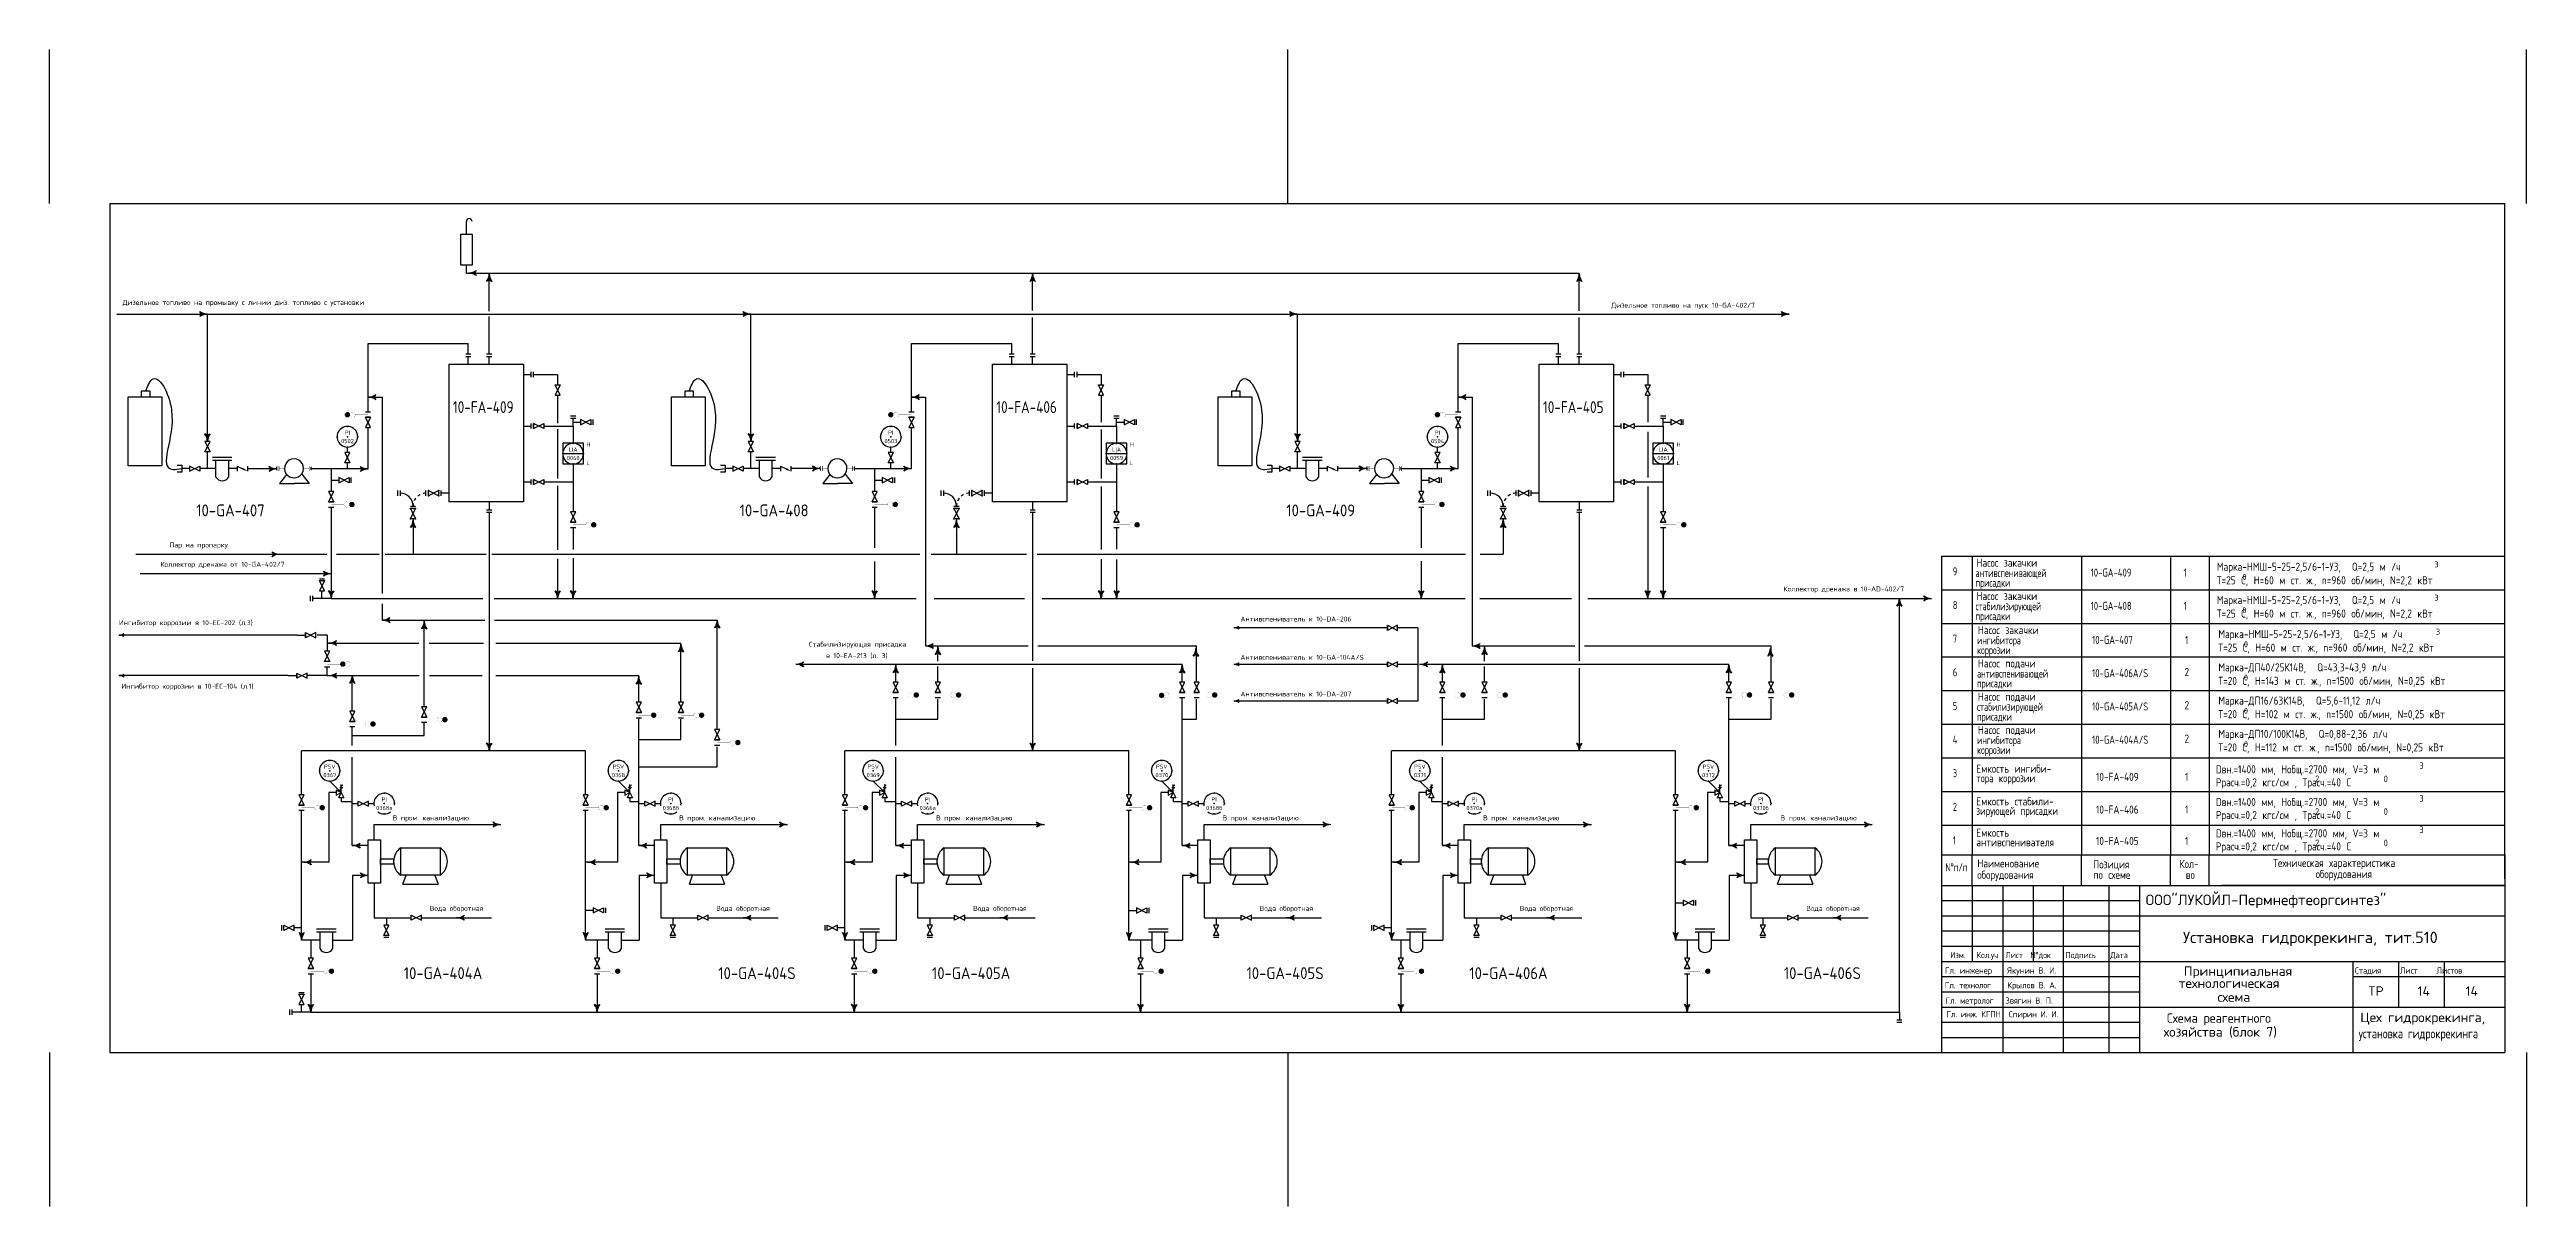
# Model space of a CAD drawing. Extents: x 191 to 392, y 167 to 206.
# Drawn here: x 190.7 to 274.4, y 166.7 to 205.8 of the extents above; entities that cross this region are included whole.
import ezdxf
from ezdxf.enums import TextEntityAlignment as Align

# ---------------------------------------------------------------- set-up
doc = ezdxf.new("R2010")
doc.units = 0
doc.linetypes.add('DASH', pattern=[0.15625, 0.09375, -0.0625])
doc.layers.get('0').update_dxf_attribs({"linetype": 'CONTINUOUS'})
for name, color, linetype in [('1', 2, 'CONTINUOUS'), ('CORPORATSERV', 3, 'CONTINUOUS'), ('IN-ATTRIBS', 7, 'CONTINUOUS'), ('IN-SOFTWARE', 7, 'CONTINUOUS'), ('IN-TEXT', 1, 'CONTINUOUS')]:
    doc.layers.add(name, color=color, linetype=linetype)
doc.styles.add('ATTRIBS', font='SIMPLEX', dxfattribs={"width": 0.8, "height": 0.125})
doc.styles.add('NARROW', font='simplex', dxfattribs={"width": 0.75, "height": 0.1})
doc.styles.add('S1', font='SIMPLEX.shx')
doc.styles.get("Standard").update_dxf_attribs({"font": 'ISOCP'})
doc.styles.add('STYLE', font='txt.shx', dxfattribs={"width": 0.8, "height": 4})

msp = doc.modelspace()

# ---------------------------------------------------------------- texts
at = {"color": 1, "linetype": 'CONTINUOUS', "style": 'S1'}
for s, p in [('Дизельное топливо на промывку с линии диз. топливо с установки', (193.212, 197.129)), ('Дизельное топливо на пуск 10-GA-402/7', (243.502, 197.034)), ('Пар на пропарку', (194.795, 188.934)), ('Коллектор дренажа от 10-GA-402/7', (194.487, 188.28)), ('Коллектор дренажа в 10-AD-402/7', (249.314, 187.448)), ('Антивспениватель к 10-DA-206', (230.975, 186.431)), ('Ингибитор коррозии в 10-ЕС-202 (л.3)', (193.089, 186.308)), ('Стабилизирующая присадка', (216.399, 185.579)), ('в 10-ЕА-213 (л. 3)', (216.975, 185.195)), ('Антивспениватель к 10-GA-104A/S', (230.975, 185.136)), ('Ингибитор коррозии в 10-ЕС-104 (л.1)', (193.174, 184.16)), ('Антивспениватель к 10-DA-207', (230.975, 183.897)), ('В пром. канализацию', (202.337, 179.711)), ('В пром. канализацию', (212.014, 179.711)), ('В пром. канализацию', (220.693, 179.711)), ('В пром. канализацию', (230.37, 179.711)), ('В пром. канализацию', (239.171, 179.711)), ('В пром. канализацию', (249.22, 179.711)), ('Вода оборотная ', (203.589, 176.653)), ('Вода оборотная ', (213.266, 176.653)), ('Вода оборотная ', (221.945, 176.653)), ('Вода оборотная ', (231.622, 176.653)), ('Вода оборотная ', (240.412, 176.653)), ('Вода оборотная ', (250.088, 176.653))]:
    msp.add_text(s, height=0.1674, dxfattribs=at).set_placement(p)
at = {"color": 4, "linetype": 'CONTINUOUS', "ltscale": 2, "width": 0.9}
for s, p in [('10-FA-409', (204.371, 193.476)), ('10-FA-406', (222.727, 193.476)), ('10-FA-405', (241.194, 193.476))]:
    msp.add_text(s, height=0.4, dxfattribs=at).set_placement(p)
at = {"color": 4, "linetype": 'CONTINUOUS', "ltscale": 2}
for s, p in [('10-GA-407', (195.7, 189.986)), ('10-GA-408', (214.056, 189.986)), ('10-GA-409', (232.523, 189.986)), ('10-GA-404A', (202.711, 174.348)), ('10-GA-404S', (213.335, 174.348)), ('10-GA-405A', (220.554, 174.348)), ('10-GA-405S', (231.178, 174.348)), ('10-GA-406A', (238.705, 174.348)), ('10-GA-406S', (249.329, 174.348))]:
    msp.add_text(s, height=0.4, dxfattribs=at).set_placement(p)
at = {"layer": '1', "color": 7, "style": 'S1'}
msp.add_text('ООО"ЛУКОЙЛ-Пермнефтеоргсинтез"', height=0.35601, dxfattribs=at).set_placement((261.552, 176.845))
at = {"layer": 'CORPORATSERV', "color": 7}
for s, height, style, width, p in [('Насос закачки', 0.27315, 'STYLE', 0.8, (255.836, 188.28, 0.172)), ('Марка-НМШ-5-25-2,5/6-1-У3,  Q=2,5 м /ч', 0.27315, 'STYLE', 0.8, (263.957, 188.146, 0.172)), ('9', 0.273, 'STYLE', 0.7, (255.039, 187.987, 0.172)), ('антивспенивающей', 0.27315, 'STYLE', 0.65, (255.806, 187.935, 0.172)), ('присадки', 0.2732, 'STYLE', 0.65, (255.806, 187.604, 0.172)), ('Насос закачки', 0.27315, 'STYLE', 0.8, (255.836, 187.155, 0.172)), ('10-GA-409', 0.2732, 'STYLE', 0.75, (259.693, 187.948, 0.172)), ('1', 0.273, 'STYLE', 0.8, (262.831, 187.946, 0.032)), ('Т=25 С, Н=60 м ст. ж., n=960 об/мин, N=2,2 кВт', 0.27315, 'STYLE', 0.8, (263.957, 187.688, 0.172)), ('8', 0.273, 'STYLE', 0.7, (255.039, 186.851, 0.172)), ('стабилизирующей', 0.27315, 'STYLE', 0.65, (255.806, 186.811, 0.172)), ('присадки', 0.2732, 'STYLE', 0.65, (255.806, 186.479, 0.172)), ('10-GA-408', 0.2732, 'STYLE', 0.75, (259.693, 186.823, 0.172)), ('1', 0.273, 'STYLE', 0.8, (262.831, 186.821, 0.032)), ('Т=25 С, Н=60 м ст. ж., n=960 об/мин, N=2,2 кВт', 0.27315, 'STYLE', 0.8, (263.957, 186.563, 0.172)), ('Марка-НМШ-5-25-2,5/6-1-У3,  Q=2,5 м /ч', 0.27315, 'STYLE', 0.8, (263.957, 187.022, 0.172)), ('7', 0.273, 'STYLE', 0.7, (255.039, 185.714, 0.172)), ('ингибитора', 0.2732, 'STYLE', 0.65, (255.857, 185.66, 0.172)), ('Насос закачки', 0.27315, 'STYLE', 0.8, (255.888, 186.004, 0.172)), ('10-GA-407', 0.2732, 'STYLE', 0.75, (259.744, 185.673, 0.172)), ('1', 0.273, 'STYLE', 0.8, (262.883, 185.67, 0.032)), ('Марка-НМШ-5-25-2,5/6-1-У3,  Q=2,5 м /ч', 0.27315, 'STYLE', 0.8, (264.009, 185.871, 0.172)), ('коррозии', 0.2732, 'STYLE', 0.65, (255.857, 185.329, 0.172)), ('Насос подачи', 0.27315, 'STYLE', 0.8, (255.888, 184.879, 0.172)), ('Т=25 С, Н=60 м ст. ж., n=960 об/мин, N=2,2 кВт', 0.27315, 'STYLE', 0.8, (264.009, 185.413, 0.172)), ('Марка-ДП40/25К14В,  Q=43,3-43,9 л/ч', 0.27315, 'STYLE', 0.8, (264.009, 184.746, 0.172)), ('6', 0.273, 'STYLE', 0.7, (255.039, 184.578, 0.172)), ('антивспенивающей', 0.27315, 'STYLE', 0.65, (255.857, 184.535, 0.172)), ('присадки', 0.2732, 'STYLE', 0.65, (255.857, 184.204, 0.172)), ('10-GA-406A/S', 0.27315, 'STYLE', 0.75, (259.744, 184.548, 0.172)), ('2', 0.273, 'STYLE', 0.8, (262.865, 184.587, 0.172)), ('Т=20 С, Н=143 м ст. ж., n=1500 об/мин, N=0,25 кВт', 0.27315, 'STYLE', 0.8, (264.009, 184.288, 0.172)), ('5', 0.273, 'STYLE', 0.7, (255.039, 183.441, 0.172)), ('стабилизирующей', 0.27315, 'STYLE', 0.65, (255.857, 183.411, 0.172)), ('присадки', 0.2732, 'STYLE', 0.65, (255.857, 183.079, 0.172)), ('Насос подачи', 0.27315, 'STYLE', 0.8, (255.888, 183.755, 0.172)), ('10-GA-405A/S', 0.27315, 'STYLE', 0.75, (259.744, 183.423, 0.172)), ('2', 0.273, 'STYLE', 0.8, (262.865, 183.462, 0.172)), ('Т=20 С, Н=102 м ст. ж., n=1500 об/мин, N=0,25 кВт', 0.27315, 'STYLE', 0.8, (264.009, 183.163, 0.172)), ('Марка-ДП16/63К14В,  Q=5,6-11,12 л/ч', 0.27315, 'STYLE', 0.8, (264.009, 183.622, 0.172)), ('4', 0.273, 'STYLE', 0.7, (255.039, 182.305, 0.172)), ('ингибитора', 0.2732, 'STYLE', 0.65, (255.857, 182.286, 0.172)), ('Насос подачи', 0.27315, 'STYLE', 0.8, (255.888, 182.63, 0.172)), ('10-GA-404A/S', 0.27315, 'STYLE', 0.75, (259.744, 182.299, 0.172)), ('2', 0.273, 'STYLE', 0.8, (262.865, 182.337, 0.172)), ('Марка-ДП10/100К14В,  Q=0,88-2,36 л/ч', 0.27315, 'STYLE', 0.8, (264.009, 182.497, 0.172)), ('Емкость ингиби-', 0.27315, 'STYLE', 0.8, (255.832, 181.321, -0.144)), ('коррозии', 0.2732, 'STYLE', 0.65, (255.857, 181.954, 0.172)), ('Dвн.=1400 мм, Нобщ.=2700 мм, V=3 м', 0.27315, 'STYLE', 0.8, (263.923, 181.3, 0.026)), ('Т=20 С, Н=112 м ст. ж., n=1500 об/мин, N=0,25 кВт', 0.27315, 'STYLE', 0.8, (264.009, 182.039, 0.172)), ('3', 0.273, 'STYLE', 0.7, (255.039, 181.168, 0.172)), ('тора коррозии', 0.27315, 'STYLE', 0.75, (255.832, 180.999, -0.144)), ('10-FA-409', 0.2732, 'STYLE', 0.8, (259.874, 181.045, 0.887)), ('1', 0.273, 'STYLE', 0.8, (262.883, 181.045, 0.032)), ('Ррасч.=0,2 кгс/см , Трасч.=40 С', 0.27315, 'STYLE', 0.8, (263.923, 180.859, 0.026)), ('2', 0.273, 'STYLE', 0.7, (255.039, 180.032, 0.172)), ('зирующей присадки', 0.27315, 'STYLE', 0.75, (255.832, 179.894, -0.144)), ('Емкость стабили-', 0.27315, 'STYLE', 0.8, (255.832, 180.216, -0.144)), ('10-FA-406', 0.2732, 'STYLE', 0.8, (259.874, 179.94, 0.887)), ('1', 0.273, 'STYLE', 0.8, (262.883, 179.94, 0.032)), ('Dвн.=1400 мм, Нобщ.=2700 мм, V=3 м', 0.27315, 'STYLE', 0.8, (263.923, 180.195, 0.026)), ('Ррасч.=0,2 кгс/см , Трасч.=40 С', 0.27315, 'STYLE', 0.8, (263.923, 179.754, 0.026)), ('1', 0.273, 'STYLE', 0.7, (255.039, 178.895, 0.172)), ('Емкость', 0.2732, 'STYLE', 0.8, (255.832, 179.156, -0.144)), ('10-FA-405', 0.2732, 'STYLE', 0.8, (259.874, 178.88, 0.887)), ('1', 0.273, 'STYLE', 0.8, (262.883, 178.879, 0.032)), ('Dвн.=1400 мм, Нобщ.=2700 мм, V=3 м', 0.27315, 'STYLE', 0.8, (263.923, 179.135, 0.026)), ('N%%dп/п', 0.2732, 'STYLE', 0.7, (254.782, 177.989, -0.689)), ('антивспенивателя', 0.27315, 'STYLE', 0.8, (255.832, 178.834, -0.144)), ('Наименование', 0.27315, 'STYLE', 0.8, (255.867, 178.119, -0.689)), ('Позиция', 0.2732, 'STYLE', 0.8, (259.783, 178.087, -0.689)), ('Кол-', 0.2732, 'STYLE', 0.8, (262.693, 178.103, -0.689)), ('Ррасч.=0,2 кгс/см , Трасч.=40 С', 0.27315, 'STYLE', 0.8, (263.923, 178.694, 0.026)), ('Техническая характеристика', 0.27315, 'STYLE', 0.8, (265.862, 178.136, -0.689)), ('оборудования', 0.27315, 'STYLE', 0.8, (255.867, 177.734, -0.689)), ('по схеме', 0.2732, 'STYLE', 0.8, (259.783, 177.734, -0.689)), ('во', 0.2732, 'STYLE', 0.8, (262.909, 177.734, -0.689)), ('оборудования', 0.27315, 'STYLE', 0.8, (267.294, 177.761, -0.689)), ('Изм.   Кол.уч  Лист  N%%dдок    Подпись    Дата', 0.20855, 'S1', 0.75, (254.952, 175.054)), ('Гл. технолог', 0.20855, 'S1', 0.9, (254.769, 174.037)), ('Гл. инженер', 0.20855, 'S1', 0.95, (254.769, 174.533)), ('Якунин В. И.', 0.20855, 'S1', 0.85, (256.878, 174.533)), ('Крылов В. А.', 0.20855, 'S1', 0.85, (256.878, 174.037)), ('Стадия     Лист     Листов', 0.20855, 'S1', 0.9, (268.622, 174.533)), ('Гл. метролог', 0.20855, 'S1', 0.8, (254.795, 173.516)), ('Гл. инж. КГПН', 0.20855, 'S1', 0.8, (254.821, 173.057)), ('Звягин В. П.', 0.20855, 'S1', 0.9, (256.822, 173.516)), ('Спирин И. И.', 0.20855, 'S1', 0.8, (256.93, 173.057)), ('Схема реагентного', 0.32192, 'S1', 0.9, (262.268, 172.869, 0.861)), ('установка гидрокрекинга', 0.32192, 'S1', 0.75, (268.747, 172.345))]:
    msp.add_text(s, height=height, dxfattribs=dict(at, style=style, width=width)).set_placement(p)
at = {"layer": 'CORPORATSERV', "color": 7, "style": 'S1'}
for s, height, p in [('Установка гидрокрекинга, тит.510', 0.38307, (262.812, 175.565)), ('технологическая ', 0.32192, (262.664, 174.047)), ('Принципиальная', 0.32192, (262.839, 174.456)), ('ТР', 0.3219, (269.078, 173.782)), ('14', 0.3219, (270.736, 173.782)), ('14', 0.3219, (272.357, 173.782)), ('схема', 0.3219, (263.98, 173.579)), ('Цех гидрокрекинга,', 0.32192, (268.805, 172.892)), ('хозяйства (блок 7)', 0.32192, (262.161, 172.401))]:
    msp.add_text(s, height=height, dxfattribs=at).set_placement(p)
at = {"layer": 'IN-TEXT', "color": 7}
for s, height, p in [('3', 0.2, (271.306, 188.262, 0.172)), ('0', 0.2, (264.819, 187.835, 0.172)), ('0', 0.2, (264.819, 186.711, 0.172)), ('3', 0.2, (271.306, 187.137, 0.172)), ('0', 0.2, (264.87, 185.56, 0.172)), ('3', 0.2, (271.357, 185.987, 0.172)), ('0', 0.2, (264.87, 184.435, 0.172)), ('0', 0.2, (264.87, 183.311, 0.172)), ('0', 0.2, (264.87, 182.186, 0.172)), ('3', 0.227, (270.798, 181.446, 0.026)), ('2', 0.227, (267.277, 181, 0.026)), ('0', 0.227, (269.594, 181, 0.026)), ('2', 0.227, (267.277, 179.895, 0.026)), ('0', 0.227, (269.594, 179.895, 0.026)), ('3', 0.227, (270.798, 180.341, 0.026)), ('2', 0.227, (267.277, 178.835, 0.026)), ('0', 0.227, (269.594, 178.835, 0.026)), ('3', 0.227, (270.798, 179.281, 0.026))]:
    msp.add_text(s, height=height, dxfattribs=at).set_placement(p)

# ---------------------------------------------------------------- blocks, each defined once
blk = doc.blocks.new('-ARROW')
blk.add_line((0.085, 0), (0.125, 0))
for points in [[(0.085, 0), (0, 0), (0.085, 0), (0.124, 0.025)], [(0.085, 0), (0, 0), (0.085, 0), (0.124, -0.025)]]:
    blk.add_solid(points)
blk = doc.blocks.new('PI35')
at = {"layer": 'IN-ATTRIBS'}
for p in [(-0.25, 0), (0, 0.25), (0, 0), (0.25, 0), (0, -0.25)]:
    blk.add_point(p, dxfattribs=at)
at = {"layer": 'IN-ATTRIBS', "flags": 1}
for tag, style, width, p in [('IDNUM', 'ATTRIBS', 0.8, (0.009, 0.584)), ('DWGNO', 'ATTRIBS', 0.8, (0.003, 0.447)), ('FILENO', 'ATTRIBS', 0.8, (-0.003, 0.311)), ('INSTALL', 'ATTRIBS', 0.8, (-0.087, -0.699)), ('LOC', 'ATTRIBS', 0.8, (-0.08, -0.422)), ('SIG', 'ATTRIBS', 0.8, (-0.087, -0.563)), ('DATE', 'ATTRIBS', 0.8, (-0.088, -0.969)), ('SERV', 'ATTRIBS', 0.8, (-0.083, -0.838)), ('CSYS', 'NARROW', 0.75, (-0.087, -1.243)), ('DES', 'NARROW', 0.75, (-0.087, -1.102))]:
    blk.add_attdef(tag, text='', height=0.1, dxfattribs=dict(at, style=style, width=width)).set_placement(p, align=Align.CENTER)
at = {"layer": 'IN-ATTRIBS', "style": 'ATTRIBS'}
blk.add_attdef('SYSCDV', text='', height=0.1, dxfattribs=at).set_placement((-0.312, 0.141), align=Align.RIGHT)
at = {"layer": 'IN-ATTRIBS', "style": 'ATTRIBS', "flags": 1}
blk.add_attdef('SYSCDI', text='', height=0.1, dxfattribs=at).set_placement((-0.312, 0.312), align=Align.RIGHT)
at = {"layer": 'IN-ATTRIBS', "style": 'S1'}
for tag, p in [('INSTTYPE', (0, 0.05)), ('TAGNUM', (0.002, -0.156)), ('MD', (0.402, -0.565)), ('SZ', (0.402, -0.696))]:
    blk.add_attdef(tag, text='', height=0.1, dxfattribs=at).set_placement(p, align=Align.CENTER)
for tag, p in [('A1', (0.323, 0.115)), ('A2', (0.323, -0.035)), ('XT', (0.324, 0.257)), ('A3', (0.323, -0.185)), ('RES', (0.323, -0.342))]:
    blk.add_attdef(tag, p, '', height=0.1, dxfattribs=at)
blk = doc.blocks.new('PI29')
at = {"layer": 'IN-ATTRIBS'}
for p in [(-0.25, 0), (0, 0.25), (0, 0), (0.25, 0), (0, -0.25)]:
    blk.add_point(p, dxfattribs=at)
at = {"layer": 'IN-ATTRIBS', "flags": 1}
for tag, style, width, p in [('IDNUM', 'ATTRIBS', 0.8, (0.009, 0.584)), ('DWGNO', 'ATTRIBS', 0.8, (0.003, 0.447)), ('FILENO', 'ATTRIBS', 0.8, (-0.003, 0.311)), ('INSTALL', 'ATTRIBS', 0.8, (-0.087, -0.699)), ('LOC', 'ATTRIBS', 0.8, (-0.08, -0.422)), ('SIG', 'ATTRIBS', 0.8, (-0.087, -0.563)), ('DATE', 'ATTRIBS', 0.8, (-0.088, -0.969)), ('SERV', 'ATTRIBS', 0.8, (-0.083, -0.838)), ('CSYS', 'NARROW', 0.75, (-0.087, -1.243)), ('DES', 'NARROW', 0.75, (-0.087, -1.102))]:
    blk.add_attdef(tag, text='', height=0.1, dxfattribs=dict(at, style=style, width=width)).set_placement(p, align=Align.CENTER)
at = {"layer": 'IN-ATTRIBS', "style": 'ATTRIBS'}
blk.add_attdef('SYSCDV', text='', height=0.1, dxfattribs=at).set_placement((-0.312, 0.141), align=Align.RIGHT)
at = {"layer": 'IN-ATTRIBS', "style": 'ATTRIBS', "flags": 1}
blk.add_attdef('SYSCDI', text='', height=0.1, dxfattribs=at).set_placement((-0.312, 0.312), align=Align.RIGHT)
at = {"layer": 'IN-ATTRIBS', "style": 'S1'}
for tag, p in [('INSTTYPE', (0, 0.05)), ('TAGNUM', (0.002, -0.156)), ('MD', (0.402, -0.565)), ('SZ', (0.402, -0.696))]:
    blk.add_attdef(tag, text='', height=0.1, dxfattribs=at).set_placement(p, align=Align.CENTER)
for tag, p in [('A1', (0.323, 0.115)), ('A2', (0.323, -0.035)), ('XT', (0.324, 0.257)), ('A3', (0.323, -0.185)), ('RES', (0.323, -0.342))]:
    blk.add_attdef(tag, p, '', height=0.1, dxfattribs=at)
blk = doc.blocks.new('VALVTEXT')
at = {"layer": 'IN-ATTRIBS'}
for p in [(0, 0.0625), (0, 0), (0.25, 0.0625), (0.25, 0), (0, -0.0625), (0.25, -0.0625)]:
    blk.add_point(p, dxfattribs=at)
at = {"layer": 'IN-ATTRIBS', "style": 'S1', "flags": 1}
for tag, p in [('IDNUM', (0.125, 0.5625)), ('DWGNO', (0.125, 0.4375)), ('FILENO', (0.125, 0.3125))]:
    blk.add_attdef(tag, text='', height=0.1, dxfattribs=at).set_placement(p, align=Align.CENTER)
at = {"layer": 'IN-ATTRIBS', "style": 'S1'}
for tag, p in [('MODE', (0.125, 0.078125)), ('SIZE', (0.125, -0.1875))]:
    blk.add_attdef(tag, text='', height=0.1, dxfattribs=at).set_placement(p, align=Align.CENTER)
blk = doc.blocks.new('PE2')
for points in [[(0, 0, 0.150368), (0.188, 0.062, 0.150368)], [(0.125, 0, 0.206864), (0.188, 0.062, 0.206864)], [(0.125, 0, -0.206864), (0.188, -0.062, -0.206864)]]:
    blk.add_lwpolyline(points, format="xyb")
blk.add_arc((-0.008, -0.336), 0.336, 54.46232, 88.66778)
for points in [[(0, 0), (0.125, 0), (0.04, 0.003), (0.141, 0.008)], [(0, 0), (0.125, 0), (0.04, -0.003), (0.141, -0.008)], [(0.04, 0.003), (0.141, 0.008), (0.079, 0.011), (0.156, 0.019)], [(0.079, 0.011), (0.156, 0.019), (0.117, 0.024), (0.169, 0.031)], [(0.117, 0.024), (0.169, 0.031), (0.154, 0.041), (0.179, 0.046)], [(0.154, 0.041), (0.179, 0.046), (0.188, 0.062)], [(0.04, -0.003), (0.141, -0.008), (0.079, -0.011), (0.156, -0.019)], [(0.079, -0.011), (0.156, -0.019), (0.117, -0.024), (0.169, -0.031)], [(0.117, -0.024), (0.169, -0.031), (0.154, -0.041), (0.179, -0.046)], [(0.154, -0.041), (0.179, -0.046), (0.188, -0.062)]]:
    blk.add_solid(points)

# ---------------------------------------------------------------- linework, layer by layer
at = {"color": 7}
for p, q in [((190.745, 200.561), (190.745, 205.76)), ((232.58, 200.561), (232.58, 205.76)), ((274.416, 200.561), (274.416, 205.76)), ((200.6, 180.649), (200.21, 181.039)), ((200.547, 180.808), (200.654, 180.914)), ((200.547, 180.732), (200.654, 180.838)), ((200.6, 180.649), (200.6, 180.921)), ((210.35, 180.649), (209.96, 181.039)), ((210.296, 180.808), (210.403, 180.914)), ((210.296, 180.732), (210.403, 180.838)), ((210.35, 180.649), (210.35, 180.921)), ((218.956, 180.649), (218.566, 181.039)), ((218.903, 180.808), (219.009, 180.914)), ((218.903, 180.732), (219.009, 180.838)), ((218.956, 180.649), (218.956, 180.921)), ((228.706, 180.649), (228.315, 181.039)), ((228.652, 180.808), (228.759, 180.914)), ((228.652, 180.732), (228.759, 180.838)), ((228.706, 180.649), (228.706, 180.921)), ((237.423, 180.649), (237.033, 181.039)), ((237.369, 180.808), (237.476, 180.914)), ((237.369, 180.732), (237.476, 180.838)), ((237.423, 180.649), (237.423, 180.921)), ((247.172, 180.649), (246.782, 181.039)), ((247.119, 180.808), (247.226, 180.914)), ((247.119, 180.732), (247.226, 180.838)), ((247.172, 180.649), (247.172, 180.921)), ((254.667, 178.542, 0.172), (273.691, 178.543, 0.001)), ((255.695, 177.506), (255.695, 178.542, -0.144)), ((259.385, 177.506, 1.033), (259.385, 178.542, 0.887)), ((262.397, 177.506, 0.172), (262.397, 178.542, 0.026)), ((263.702, 177.506, 0.172), (263.702, 178.542, 0.026)), ((254.667, 177.506, 0.172), (273.691, 177.506, 0.172)), ((258.781, 171.861, 0.861), (258.781, 177.506, 0.861)), ((260.323, 171.861, 0.861), (260.323, 177.506, 0.861)), ((261.351, 171.861, 0.861), (261.351, 177.506, 0.861)), ((273.691, 177.506, 0.172), (264.128, 177.506, 0.172)), ((254.667, 177.002, 0.861), (261.351, 177.002, 0.861)), ((254.667, 176.488, 0.861), (273.691, 176.488, 0.861)), ((254.667, 175.974, 0.861), (261.351, 175.974, 0.861)), ((254.667, 175.46, 0.861), (261.351, 175.46, 0.861)), ((254.667, 174.946, 0.861), (273.691, 174.946, 0.861)), ((268.55, 174.946, 0.861), (268.55, 171.861, 0.861)), ((270.092, 174.946, 0.861), (270.092, 173.403, 0.861)), ((271.635, 174.946, 0.861), (271.635, 173.403, 0.861)), ((254.667, 174.431, 0.861), (261.351, 174.431, 0.861)), ((268.55, 174.431, 0.861), (273.691, 174.431, 0.861)), ((254.667, 173.917, 0.861), (261.351, 173.917, 0.861)), ((254.667, 173.403, 0.861), (273.691, 173.403, 0.861)), ((254.667, 172.889, 0.861), (261.351, 172.889, 0.861)), ((254.667, 172.375, 0.861), (261.351, 172.375, 0.861)), ((190.745, 171.861), (190.745, 166.663)), ((232.58, 171.861), (232.58, 166.663)), ((273.673, 171.861), (273.691, 171.861)), ((274.416, 171.861), (274.416, 166.663))]:
    msp.add_line(p, q, dxfattribs=at)
at = {"color": 5}
for p, q in [((204.826, 199.523), (204.826, 199.95)), ((204.826, 198.186), (204.826, 198.478)), ((208.968, 198.186), (204.826, 198.186)), ((205.597, 196.922), (205.597, 198.186)), ((227.216, 198.186), (208.968, 198.186)), ((223.953, 196.939), (223.953, 198.186)), ((242.42, 198.186), (227.216, 198.186)), ((242.42, 196.927), (242.42, 198.186)), ((193.021, 196.822), (209.154, 196.822)), ((196.08, 192.51), (196.08, 196.822)), ((205.597, 195.471), (205.597, 196.736)), ((209.154, 196.822), (226.613, 196.822)), ((214.436, 192.51), (214.436, 196.822)), ((223.953, 195.471), (223.953, 196.702)), ((226.613, 196.822), (249.508, 196.822)), ((232.903, 192.51), (232.903, 196.822)), ((242.42, 195.471), (242.42, 196.703)), ((207.097, 194.776), (207.908, 194.776)), ((207.908, 194.776), (207.908, 194.425)), ((225.453, 194.776), (226.264, 194.776)), ((226.264, 194.776), (226.264, 194.425)), ((243.92, 194.776), (244.731, 194.776)), ((244.731, 194.776), (244.731, 194.425)), ((201.504, 194.014), (201.981, 194.014)), ((201.981, 194.014), (201.981, 187.38)), ((207.908, 194.077), (207.908, 193.138)), ((219.86, 194.014), (220.337, 194.014)), ((220.337, 194.014), (220.337, 185.604)), ((226.264, 194.077), (226.264, 193.168)), ((238.327, 194.014), (238.804, 194.014)), ((238.804, 194.014), (238.804, 185.604)), ((244.731, 194.077), (244.731, 193.163)), ((207.446, 193.036), (208.431, 193.036)), ((207.908, 192.932), (207.908, 191.267)), ((208.431, 193.036), (208.431, 192.452)), ((225.802, 193.036), (226.787, 193.036)), ((226.264, 192.916), (226.264, 191.268)), ((226.787, 193.036), (226.787, 192.452)), ((244.269, 193.036), (245.253, 193.036)), ((244.731, 192.844), (244.731, 191.296)), ((245.253, 193.036), (245.253, 192.452)), ((195.059, 191.715), (195.211, 191.715)), ((195.211, 191.715), (195.211, 191.479)), ((196.08, 191.597), (196.08, 192.161)), ((208.431, 191.755), (208.431, 190.134)), ((213.415, 191.715), (213.567, 191.715)), ((213.567, 191.715), (213.567, 191.479)), ((214.436, 191.597), (214.436, 192.161)), ((226.787, 191.755), (226.787, 190.134)), ((231.882, 191.715), (232.034, 191.715)), ((232.034, 191.715), (232.034, 191.479)), ((232.903, 191.597), (232.903, 192.161)), ((245.253, 191.755), (245.253, 190.134)), ((195.211, 191.479), (195.059, 191.479)), ((200.26, 191.597), (200.26, 190.821)), ((207.446, 191.146), (208.431, 191.146)), ((207.908, 191.012), (207.908, 188.848)), ((213.567, 191.479), (213.415, 191.479)), ((218.616, 191.597), (218.616, 190.821)), ((225.802, 191.146), (226.787, 191.146)), ((226.264, 190.996), (226.264, 188.865)), ((232.034, 191.479), (231.882, 191.479)), ((237.083, 191.597), (237.083, 190.821)), ((244.269, 191.146), (245.253, 191.146)), ((244.731, 190.996), (244.731, 187.384)), ((200.26, 190.298), (200.26, 187.209)), ((218.616, 190.298), (218.616, 188.926)), ((237.083, 190.298), (237.083, 188.926)), ((208.431, 189.611), (208.431, 188.867)), ((226.787, 189.611), (226.787, 188.875)), ((245.253, 189.611), (245.253, 187.384)), ((193.655, 188.702), (200.112, 188.702)), ((200.433, 188.702), (201.883, 188.702)), ((202.083, 188.702), (205.49, 188.702)), ((205.684, 188.702), (212.041, 188.702)), ((207.908, 188.554), (207.908, 187.388)), ((208.431, 188.573), (208.431, 187.388)), ((212.041, 188.702), (220.139, 188.702)), ((218.616, 188.46), (218.616, 187.209)), ((220.522, 188.702), (223.742, 188.702)), ((224.109, 188.702), (228.806, 188.702)), ((226.264, 188.538), (226.264, 187.392)), ((226.787, 188.528), (226.787, 187.392)), ((228.806, 188.702), (238.575, 188.702)), ((237.083, 188.474), (237.083, 187.209)), ((239.073, 188.702), (239.848, 188.702)), ((193.803, 188.048), (200.26, 188.048)), ((200.26, 187.209), (199.636, 187.209)), ((200.26, 187.209), (205.387, 187.209)), ((201.981, 187.03), (201.981, 186.478)), ((205.766, 187.209), (211.855, 187.209)), ((211.855, 187.209), (220.025, 187.209)), ((220.623, 187.209), (223.679, 187.209)), ((224.278, 187.209), (228.258, 187.209)), ((228.258, 187.209), (238.568, 187.209)), ((239.064, 187.209), (242.158, 187.209)), ((242.713, 187.209), (254.321, 187.209)), ((253.233, 173.231), (253.233, 187.209)), ((201.981, 186.478), (205.449, 186.478)), ((203.401, 185.959), (203.401, 186.478)), ((203.401, 183.551), (203.401, 185.959)), ((205.779, 186.478), (213.299, 186.478)), ((213.299, 182.777), (213.299, 186.478)), ((220.337, 185.604), (223.805, 185.604)), ((220.754, 185.085), (220.754, 185.604)), ((224.135, 185.604), (229.492, 185.604)), ((229.492, 184.383), (229.492, 185.604)), ((238.804, 185.604), (242.272, 185.604)), ((239.22, 185.085), (239.22, 185.604)), ((242.601, 185.604), (248.897, 185.604)), ((248.897, 184.383), (248.897, 185.604)), ((220.754, 184.383), (220.754, 184.905)), ((239.22, 184.383), (239.22, 184.905)), ((220.754, 183.129), (220.754, 183.808)), ((229.492, 183.129), (229.492, 183.808)), ((239.22, 183.129), (239.22, 183.808)), ((248.897, 183.129), (248.897, 183.808)), ((200.973, 182.575), (203.401, 182.575)), ((203.401, 182.575), (203.401, 183.028)), ((219.329, 183.129), (220.754, 183.129)), ((229.006, 183.129), (229.492, 183.129)), ((237.796, 183.129), (239.22, 183.129)), ((247.472, 183.129), (248.897, 183.129)), ((213.299, 181.523), (213.299, 182.201)), ((210.65, 181.523), (213.299, 181.523)), ((200.426, 180.649), (200.177, 180.649)), ((200.177, 180.649), (200.177, 178.299)), ((200.6, 180.474), (200.6, 180.351)), ((200.6, 180.351), (200.973, 180.351)), ((209.927, 180.649), (209.927, 178.299)), ((210.175, 180.649), (209.927, 180.649)), ((210.35, 180.474), (210.35, 180.351)), ((210.35, 180.351), (210.65, 180.351)), ((218.782, 180.649), (218.533, 180.649)), ((218.533, 180.649), (218.533, 178.299)), ((218.956, 180.474), (218.956, 180.351)), ((218.956, 180.351), (219.329, 180.351)), ((228.282, 180.649), (228.282, 178.299)), ((228.531, 180.649), (228.282, 180.649)), ((228.706, 180.474), (228.706, 180.351)), ((228.706, 180.351), (229.006, 180.351)), ((237.248, 180.649), (236.999, 180.649)), ((236.999, 180.649), (236.999, 178.299)), ((237.423, 180.474), (237.423, 180.351)), ((237.423, 180.351), (237.796, 180.351)), ((246.749, 180.649), (246.749, 178.299)), ((246.998, 180.649), (246.749, 180.649)), ((247.172, 180.474), (247.172, 180.351)), ((247.172, 180.351), (247.472, 180.351)), ((201.714, 179.048), (201.714, 179.57)), ((201.714, 179.57), (205.993, 179.57)), ((211.39, 179.57), (215.67, 179.57)), ((211.39, 179.048), (211.39, 179.57)), ((220.069, 179.57), (224.349, 179.57)), ((220.069, 179.048), (220.069, 179.57)), ((229.746, 179.57), (233.79, 179.57)), ((229.746, 179.048), (229.746, 179.57)), ((238.536, 179.57), (242.827, 179.57)), ((238.536, 179.048), (238.536, 179.57)), ((248.213, 179.57), (252.319, 179.57)), ((248.213, 179.048), (248.213, 179.57)), ((200.177, 178.299), (199.258, 178.299)), ((209.927, 178.299), (208.853, 178.299)), ((218.533, 178.299), (217.614, 178.299)), ((228.282, 178.299), (227.209, 178.299)), ((236.999, 178.299), (236.08, 178.299)), ((246.749, 178.299), (245.675, 178.299)), ((201.714, 177.594), (201.714, 176.421)), ((211.39, 177.594), (211.39, 176.421)), ((220.069, 177.594), (220.069, 176.421)), ((229.746, 177.594), (229.746, 176.421)), ((238.536, 177.594), (238.536, 176.421)), ((248.213, 177.594), (248.213, 176.421)), ((201.714, 176.421), (202.963, 176.421)), ((203.312, 176.421), (205.678, 176.421)), ((211.39, 176.421), (212.64, 176.421)), ((212.989, 176.421), (215.355, 176.421)), ((220.069, 176.421), (221.319, 176.421)), ((221.668, 176.421), (224.034, 176.421)), ((229.746, 176.421), (230.996, 176.421)), ((231.345, 176.421), (233.711, 176.421)), ((238.536, 176.421), (239.786, 176.421)), ((240.135, 176.421), (242.501, 176.421)), ((248.213, 176.421), (249.463, 176.421)), ((249.811, 176.421), (252.178, 176.421)), ((199.57, 175.657), (199.57, 175.049)), ((209.242, 175.657), (209.242, 175.049)), ((217.926, 175.657), (217.926, 175.049)), ((227.598, 175.657), (227.598, 175.049)), ((236.393, 175.657), (236.393, 175.049)), ((246.065, 175.657), (246.065, 175.049)), ((199.57, 174.526), (199.57, 173.231)), ((209.242, 174.526), (209.242, 173.231)), ((217.926, 174.526), (217.926, 173.231)), ((227.598, 174.526), (227.598, 173.231)), ((236.393, 174.526), (236.393, 173.231)), ((246.065, 174.526), (246.065, 173.231)), ((199.57, 173.231), (198.945, 173.231)), ((199.57, 173.231), (215.487, 173.231)), ((215.487, 173.231), (232.808, 173.231)), ((232.808, 173.231), (253.233, 173.231))]:
    msp.add_line(p, q, dxfattribs=at)
at = {"color": 3}
for p, q in [((201.504, 193.505), (201.504, 195.829)), ((201.504, 195.829), (204.891, 195.829)), ((204.891, 195.471), (204.891, 195.829)), ((219.86, 193.505), (219.86, 195.829)), ((219.86, 195.829), (223.247, 195.829)), ((223.247, 195.471), (223.247, 195.829)), ((238.327, 193.505), (238.327, 195.829)), ((238.327, 195.829), (241.714, 195.829)), ((241.714, 195.471), (241.714, 195.829)), ((201.504, 191.597), (201.504, 192.982)), ((219.86, 191.597), (219.86, 192.982)), ((238.327, 191.597), (238.327, 192.982)), ((195.47, 191.597), (195.211, 191.597)), ((196.367, 191.597), (195.819, 191.597)), ((197.081, 191.597), (196.789, 191.597)), ((198.426, 191.589), (197.43, 191.589)), ((199.583, 191.597), (201.504, 191.597)), ((213.826, 191.597), (213.567, 191.597)), ((214.723, 191.597), (214.174, 191.597)), ((215.437, 191.597), (215.145, 191.597)), ((216.782, 191.597), (215.786, 191.597)), ((217.938, 191.597), (219.86, 191.597)), ((232.292, 191.597), (232.034, 191.597)), ((233.19, 191.597), (232.641, 191.597)), ((233.904, 191.597), (233.612, 191.597)), ((235.249, 191.597), (234.252, 191.597)), ((236.405, 191.597), (238.327, 191.597)), ((205.597, 190.13), (205.597, 185.1)), ((223.953, 190.13), (223.953, 185.1)), ((242.42, 190.13), (242.42, 185.1)), ((199.106, 185.968), (193.085, 185.968)), ((199.106, 185.968), (199.393, 185.968)), ((200.125, 185.968), (199.784, 185.968)), ((200.125, 185.968), (200.125, 185.427)), ((235.936, 186.219), (230.747, 186.219)), ((236.966, 186.219), (236.284, 186.219)), ((236.966, 186.219), (236.966, 184.981)), ((200.125, 185.703), (203.219, 185.703)), ((203.571, 185.703), (205.399, 185.703)), ((205.597, 185.1), (205.597, 182.057)), ((205.826, 185.703), (212.075, 185.703)), ((212.075, 183.701), (212.075, 185.703)), ((215.95, 184.987), (229.006, 184.986)), ((219.329, 184.383), (219.329, 184.986)), ((229.006, 184.383), (229.006, 184.986)), ((235.936, 184.981), (230.747, 184.981)), ((236.966, 184.981), (236.284, 184.981)), ((236.966, 184.981), (236.966, 183.743)), ((237.024, 184.986), (247.472, 184.986)), ((237.796, 184.383), (237.796, 184.986)), ((247.472, 184.383), (247.472, 184.986)), ((198.807, 184.603), (193.085, 184.603)), ((198.807, 184.603), (199.094, 184.603)), ((200.125, 184.603), (199.443, 184.603)), ((200.125, 184.603), (200.125, 184.904)), ((200.125, 184.603), (203.23, 184.603)), ((200.973, 183.402), (200.973, 184.603)), ((203.582, 184.603), (205.357, 184.603)), ((205.826, 184.603), (210.65, 184.603)), ((210.65, 183.701), (210.65, 184.603)), ((223.953, 184.858), (223.953, 182.057)), ((242.42, 184.858), (242.42, 182.057)), ((219.329, 182.242), (219.329, 183.86)), ((229.006, 178.859), (229.006, 183.86)), ((235.936, 183.743), (230.747, 183.743)), ((236.966, 183.743), (236.284, 183.743)), ((237.796, 182.242), (237.796, 183.86)), ((247.472, 178.859), (247.472, 183.86)), ((200.973, 182.242), (200.973, 182.879)), ((210.65, 178.859), (210.65, 183.178)), ((210.65, 182.447), (212.075, 182.447)), ((212.075, 182.447), (212.075, 183.125)), ((199.258, 180.573), (199.258, 182.057)), ((208.853, 182.057), (199.258, 182.057)), ((200.973, 178.859), (200.973, 181.849)), ((208.853, 180.573), (208.853, 182.057)), ((227.209, 182.057), (217.614, 182.057)), ((217.614, 180.573), (217.614, 182.057)), ((219.329, 178.859), (219.329, 181.849)), ((227.209, 180.573), (227.209, 182.057)), ((245.675, 182.057), (236.08, 182.057)), ((236.08, 180.573), (236.08, 182.057)), ((237.796, 178.859), (237.796, 181.849)), ((245.675, 180.573), (245.675, 182.057)), ((199.258, 175.657), (199.258, 180.05)), ((208.853, 175.657), (208.853, 180.05)), ((217.614, 175.657), (217.614, 180.05)), ((227.209, 175.657), (227.209, 180.05)), ((236.08, 175.657), (236.08, 180.05)), ((245.675, 175.657), (245.675, 180.05)), ((201.507, 178.859), (200.973, 178.859)), ((211.183, 178.859), (210.65, 178.859)), ((219.863, 178.859), (219.329, 178.859)), ((229.539, 178.859), (229.006, 178.859)), ((238.329, 178.859), (237.796, 178.859)), ((248.006, 178.859), (247.472, 178.859)), ((201.507, 177.853), (200.984, 177.853)), ((200.984, 177.853), (200.984, 175.657)), ((210.661, 177.853), (210.661, 175.657)), ((211.183, 177.853), (210.661, 177.853)), ((219.863, 177.853), (219.34, 177.853)), ((219.34, 177.853), (219.34, 175.657)), ((229.017, 177.853), (229.017, 175.657)), ((229.539, 177.853), (229.017, 177.853)), ((238.329, 177.853), (237.807, 177.853)), ((237.807, 177.853), (237.807, 175.657)), ((247.483, 177.853), (247.483, 175.657)), ((248.006, 177.853), (247.483, 177.853)), ((199.882, 175.657), (199.258, 175.657)), ((200.304, 175.657), (200.984, 175.657)), ((209.632, 175.657), (208.853, 175.657)), ((210.054, 175.657), (210.661, 175.657)), ((218.238, 175.657), (217.614, 175.657)), ((218.66, 175.657), (219.34, 175.657)), ((227.988, 175.657), (227.209, 175.657)), ((228.409, 175.657), (229.017, 175.657)), ((236.705, 175.657), (236.08, 175.657)), ((237.126, 175.657), (237.807, 175.657)), ((246.454, 175.657), (245.675, 175.657)), ((246.876, 175.657), (247.483, 175.657))]:
    msp.add_line(p, q, dxfattribs=at)
at = {"color": 2}
for p, q in [((204.804, 195.471), (204.978, 195.471)), ((204.804, 195.39), (204.978, 195.39)), ((204.891, 195.129), (204.891, 195.39)), ((205.51, 195.471), (205.684, 195.471)), ((205.51, 195.39), (205.684, 195.39)), ((205.597, 195.129), (205.597, 195.39)), ((223.16, 195.471), (223.334, 195.471)), ((223.16, 195.39), (223.334, 195.39)), ((223.247, 195.129), (223.247, 195.39)), ((223.866, 195.471), (224.04, 195.471)), ((223.866, 195.39), (224.04, 195.39)), ((223.953, 195.129), (223.953, 195.39)), ((241.626, 195.471), (241.801, 195.471)), ((241.626, 195.39), (241.801, 195.39)), ((241.714, 195.129), (241.714, 195.39)), ((242.333, 195.471), (242.507, 195.471)), ((242.333, 195.39), (242.507, 195.39)), ((242.42, 195.129), (242.42, 195.39)), ((206.755, 194.776), (207.017, 194.776)), ((207.017, 194.689), (207.017, 194.863)), ((207.097, 194.689), (207.097, 194.863)), ((225.111, 194.776), (225.373, 194.776)), ((225.373, 194.689), (225.373, 194.863)), ((225.453, 194.689), (225.453, 194.863)), ((243.578, 194.776), (243.84, 194.776)), ((243.84, 194.689), (243.84, 194.863)), ((243.92, 194.689), (243.92, 194.863)), ((201.591, 193.505), (201.417, 193.505)), ((201.591, 193.331), (201.417, 193.331)), ((208.344, 193.378), (208.518, 193.378)), ((208.344, 193.297), (208.518, 193.297)), ((208.431, 193.036), (208.431, 193.297)), ((219.947, 193.505), (219.773, 193.505)), ((219.947, 193.331), (219.773, 193.331)), ((226.7, 193.378), (226.874, 193.378)), ((226.7, 193.297), (226.874, 193.297)), ((226.787, 193.036), (226.787, 193.297)), ((238.414, 193.505), (238.24, 193.505)), ((238.414, 193.331), (238.24, 193.331)), ((245.166, 193.378), (245.341, 193.378)), ((245.166, 193.297), (245.341, 193.297)), ((245.253, 193.036), (245.253, 193.297)), ((206.755, 193.036), (207.017, 193.036)), ((207.017, 192.948), (207.017, 193.123)), ((207.097, 192.948), (207.097, 193.123)), ((208.431, 193.166), (208.686, 193.166)), ((225.111, 193.036), (225.373, 193.036)), ((225.373, 192.948), (225.373, 193.123)), ((225.453, 192.948), (225.453, 193.123)), ((226.787, 193.166), (227.042, 193.166)), ((243.578, 193.036), (243.84, 193.036)), ((243.84, 192.948), (243.84, 193.123)), ((243.92, 192.948), (243.92, 193.123)), ((245.253, 193.166), (245.509, 193.166)), ((197.081, 191.684), (197.081, 191.51)), ((197.43, 191.684), (197.43, 191.51)), ((215.437, 191.684), (215.437, 191.51)), ((215.786, 191.684), (215.786, 191.51)), ((233.904, 191.684), (233.904, 191.51)), ((234.252, 191.684), (234.252, 191.51)), ((200.26, 191.209), (200.515, 191.209)), ((202.502, 190.856), (202.502, 190.681)), ((202.589, 190.856), (202.589, 190.681)), ((203.461, 190.681), (203.461, 190.856)), ((203.897, 190.681), (203.897, 190.856)), ((203.977, 190.681), (203.977, 190.856)), ((206.755, 191.146), (207.017, 191.146)), ((207.017, 191.059), (207.017, 191.234)), ((207.097, 191.059), (207.097, 191.234)), ((218.616, 191.209), (218.871, 191.209)), ((220.858, 190.856), (220.858, 190.681)), ((220.945, 190.856), (220.945, 190.681)), ((221.817, 190.681), (221.817, 190.856)), ((222.253, 190.681), (222.253, 190.856)), ((222.333, 190.681), (222.333, 190.856)), ((225.111, 191.146), (225.373, 191.146)), ((225.373, 191.059), (225.373, 191.234)), ((225.453, 191.059), (225.453, 191.234)), ((237.083, 191.209), (237.338, 191.209)), ((239.324, 190.856), (239.324, 190.681)), ((239.412, 190.856), (239.412, 190.681)), ((240.284, 190.681), (240.284, 190.856)), ((240.719, 190.681), (240.719, 190.856)), ((240.8, 190.681), (240.8, 190.856)), ((243.578, 191.146), (243.84, 191.146)), ((243.84, 191.059), (243.84, 191.234)), ((243.92, 191.059), (243.92, 191.234)), ((200.173, 190.472), (200.347, 190.472)), ((200.173, 190.298), (200.347, 190.298)), ((202.938, 190.333), (203.112, 190.333)), ((204.239, 190.769), (203.977, 190.769)), ((205.51, 190.21), (205.684, 190.21)), ((205.51, 190.13), (205.684, 190.13)), ((205.597, 190.472), (205.597, 190.21)), ((218.529, 190.472), (218.703, 190.472)), ((218.529, 190.298), (218.703, 190.298)), ((221.294, 190.333), (221.468, 190.333)), ((222.595, 190.769), (222.333, 190.769)), ((223.866, 190.21), (224.04, 190.21)), ((223.866, 190.13), (224.04, 190.13)), ((223.953, 190.472), (223.953, 190.21)), ((236.996, 190.472), (237.17, 190.472)), ((236.996, 190.298), (237.17, 190.298)), ((239.76, 190.333), (239.935, 190.333)), ((241.061, 190.769), (240.8, 190.769)), ((242.333, 190.21), (242.507, 190.21)), ((242.333, 190.13), (242.507, 190.13)), ((242.42, 190.472), (242.42, 190.21)), ((208.344, 189.786), (208.518, 189.786)), ((208.344, 189.611), (208.518, 189.611)), ((226.7, 189.786), (226.874, 189.786)), ((226.7, 189.611), (226.874, 189.611)), ((245.166, 189.786), (245.341, 189.786)), ((245.166, 189.611), (245.341, 189.611)), ((199.948, 187.209), (199.948, 187.464)), ((199.555, 187.121), (199.555, 187.296)), ((199.636, 187.121), (199.636, 187.296)), ((199.393, 186.055), (199.393, 185.881)), ((235.936, 186.306), (235.936, 186.132)), ((235.936, 185.068), (235.936, 184.894)), ((199.094, 184.69), (199.094, 184.515)), ((200.038, 184.904), (200.212, 184.904)), ((210.563, 183.352), (210.737, 183.352)), ((211.987, 183.352), (212.162, 183.352)), ((219.242, 184.034), (219.416, 184.034)), ((219.242, 183.86), (219.416, 183.86)), ((220.667, 184.034), (220.841, 184.034)), ((220.667, 183.86), (220.841, 183.86)), ((228.919, 184.034), (229.093, 184.034)), ((228.919, 183.86), (229.093, 183.86)), ((229.405, 184.034), (229.58, 184.034)), ((229.405, 183.86), (229.58, 183.86)), ((235.936, 183.83), (235.936, 183.656)), ((237.709, 184.034), (237.883, 184.034)), ((237.709, 183.86), (237.883, 183.86)), ((239.133, 184.034), (239.308, 184.034)), ((239.133, 183.86), (239.308, 183.86)), ((247.385, 184.034), (247.56, 184.034)), ((247.385, 183.86), (247.56, 183.86)), ((248.81, 184.034), (248.984, 184.034)), ((248.81, 183.86), (248.984, 183.86)), ((200.886, 183.053), (201.06, 183.053)), ((200.886, 182.879), (201.06, 182.879)), ((203.314, 183.203), (203.488, 183.203)), ((203.314, 183.028), (203.488, 183.028)), ((210.563, 183.178), (210.737, 183.178)), ((211.987, 183.178), (212.162, 183.178)), ((213.212, 182.428), (213.386, 182.428)), ((213.212, 182.254), (213.386, 182.254)), ((200.6, 180.649), (200.426, 180.736)), ((200.426, 180.736), (200.426, 180.562)), ((210.176, 180.736), (210.175, 180.562)), ((210.35, 180.649), (210.176, 180.736)), ((218.782, 180.736), (218.782, 180.562)), ((218.956, 180.649), (218.782, 180.736)), ((228.706, 180.649), (228.531, 180.736)), ((228.531, 180.736), (228.531, 180.562)), ((237.248, 180.736), (237.248, 180.562)), ((237.423, 180.649), (237.248, 180.736)), ((247.172, 180.649), (246.998, 180.736)), ((246.998, 180.736), (246.998, 180.562)), ((199.171, 180.225), (199.345, 180.225)), ((199.171, 180.05), (199.345, 180.05)), ((200.426, 180.562), (200.6, 180.649)), ((200.513, 180.474), (200.6, 180.649)), ((200.687, 180.474), (200.513, 180.474)), ((200.6, 180.649), (200.687, 180.474)), ((208.766, 180.225), (208.94, 180.225)), ((208.766, 180.05), (208.94, 180.05)), ((210.175, 180.562), (210.35, 180.649)), ((210.263, 180.474), (210.35, 180.649)), ((210.437, 180.474), (210.263, 180.474)), ((210.35, 180.649), (210.437, 180.474)), ((217.527, 180.225), (217.701, 180.225)), ((217.527, 180.05), (217.701, 180.05)), ((218.782, 180.562), (218.956, 180.649)), ((218.869, 180.474), (218.956, 180.649)), ((219.043, 180.474), (218.869, 180.474)), ((218.956, 180.649), (219.043, 180.474)), ((227.122, 180.225), (227.296, 180.225)), ((227.122, 180.05), (227.296, 180.05)), ((228.531, 180.562), (228.706, 180.649)), ((228.619, 180.474), (228.706, 180.649)), ((228.793, 180.474), (228.619, 180.474)), ((228.706, 180.649), (228.793, 180.474)), ((235.993, 180.225), (236.168, 180.225)), ((235.993, 180.05), (236.168, 180.05)), ((237.248, 180.562), (237.423, 180.649)), ((237.336, 180.474), (237.423, 180.649)), ((237.51, 180.474), (237.336, 180.474)), ((237.423, 180.649), (237.51, 180.474)), ((245.588, 180.225), (245.763, 180.225)), ((245.588, 180.05), (245.763, 180.05)), ((246.998, 180.562), (247.172, 180.649)), ((247.085, 180.474), (247.172, 180.649)), ((247.26, 180.474), (247.085, 180.474)), ((247.172, 180.649), (247.26, 180.474)), ((208.853, 176.671), (209.108, 176.671)), ((227.209, 176.667), (227.464, 176.667)), ((245.675, 176.926), (245.931, 176.926)), ((199.258, 176.078), (199.003, 176.078)), ((202.123, 176.421), (202.123, 176.166)), ((211.8, 176.421), (211.8, 176.166)), ((217.614, 176.078), (217.359, 176.078)), ((220.479, 176.421), (220.479, 176.166)), ((230.156, 176.421), (230.156, 176.166)), ((236.08, 176.078), (235.825, 176.078)), ((238.946, 176.421), (238.946, 176.166)), ((248.622, 176.421), (248.622, 176.166)), ((199.483, 174.7), (199.657, 174.7)), ((199.483, 174.526), (199.657, 174.526)), ((209.155, 174.7), (209.33, 174.7)), ((209.155, 174.526), (209.33, 174.526)), ((217.839, 174.7), (218.013, 174.7)), ((217.839, 174.526), (218.013, 174.526)), ((227.511, 174.7), (227.685, 174.7)), ((227.511, 174.526), (227.685, 174.526)), ((236.305, 174.7), (236.48, 174.7)), ((236.305, 174.526), (236.48, 174.526)), ((245.978, 174.7), (246.152, 174.7)), ((245.978, 174.526), (246.152, 174.526)), ((198.865, 173.144), (198.865, 173.319)), ((198.945, 173.144), (198.945, 173.319)), ((199.258, 173.231), (199.258, 173.487)), ((253.233, 173.231), (253.233, 172.97)), ((253.146, 172.97), (253.321, 172.97)), ((253.146, 172.889), (253.321, 172.889))]:
    msp.add_line(p, q, dxfattribs=at)
at = {"color": 2, "linetype": 'CONTINUOUS'}
for p, q in [((209.098, 193.253), (209.098, 193.079)), ((227.454, 193.253), (227.454, 193.079)), ((245.921, 193.253), (245.921, 193.079)), ((197.081, 191.684), (197.274, 191.589)), ((215.437, 191.684), (215.63, 191.589)), ((233.904, 191.684), (234.097, 191.589)), ((200.927, 191.296), (200.927, 191.122)), ((219.283, 191.296), (219.283, 191.122)), ((237.75, 191.296), (237.75, 191.122)), ((199.861, 187.876), (200.035, 187.876)), ((209.52, 176.758), (209.52, 176.584)), ((227.876, 176.754), (227.876, 176.579)), ((246.343, 177.013), (246.343, 176.839)), ((198.591, 175.991), (198.591, 176.165)), ((202.21, 175.754), (202.036, 175.754)), ((211.887, 175.754), (211.713, 175.754)), ((216.947, 175.991), (216.947, 176.165)), ((220.566, 175.754), (220.392, 175.754)), ((230.243, 175.754), (230.069, 175.754)), ((235.413, 175.991), (235.413, 176.165)), ((239.033, 175.754), (238.859, 175.754)), ((248.71, 175.754), (248.535, 175.754)), ((199.171, 173.899), (199.345, 173.899))]:
    msp.add_line(p, q, dxfattribs=at)
at = {"color": 6}
for p, q in [((196.249, 191.985), (196.907, 191.985)), ((196.249, 191.884), (196.907, 191.884)), ((196.367, 191.31), (196.367, 191.884)), ((196.789, 191.884), (196.789, 191.31)), ((214.605, 191.985), (215.263, 191.985)), ((214.605, 191.884), (215.263, 191.884)), ((214.723, 191.31), (214.723, 191.884)), ((215.145, 191.884), (215.145, 191.31)), ((233.072, 191.985), (233.73, 191.985)), ((233.072, 191.884), (233.73, 191.884)), ((233.19, 191.31), (233.19, 191.884)), ((233.612, 191.884), (233.612, 191.31)), ((202.682, 177.554), (202.792, 177.854)), ((202.682, 177.554), (203.868, 177.554)), ((203.757, 177.854), (203.868, 177.554)), ((212.358, 177.554), (212.469, 177.854)), ((212.358, 177.554), (213.544, 177.554)), ((213.434, 177.854), (213.544, 177.554)), ((221.038, 177.554), (221.148, 177.854)), ((221.038, 177.554), (222.224, 177.554)), ((222.113, 177.854), (222.224, 177.554)), ((230.714, 177.554), (230.825, 177.854)), ((230.714, 177.554), (231.9, 177.554)), ((231.79, 177.854), (231.9, 177.554)), ((239.422, 177.554), (239.532, 177.854)), ((239.422, 177.554), (240.608, 177.554)), ((240.498, 177.854), (240.608, 177.554)), ((249.119, 177.554), (249.229, 177.854)), ((249.119, 177.554), (250.305, 177.554)), ((250.195, 177.854), (250.305, 177.554)), ((199.764, 176.044), (200.422, 176.044)), ((199.764, 175.943), (200.422, 175.943)), ((199.882, 175.37), (199.882, 175.943)), ((200.304, 175.943), (200.304, 175.37)), ((209.514, 176.044), (210.172, 176.044)), ((209.514, 175.943), (210.172, 175.943)), ((209.632, 175.37), (209.632, 175.943)), ((210.054, 175.943), (210.054, 175.37)), ((218.12, 176.044), (218.778, 176.044)), ((218.12, 175.943), (218.778, 175.943)), ((218.238, 175.37), (218.238, 175.943)), ((218.66, 175.943), (218.66, 175.37)), ((227.87, 176.044), (228.528, 176.044)), ((227.87, 175.943), (228.528, 175.943)), ((227.988, 175.37), (227.988, 175.943)), ((228.409, 175.943), (228.409, 175.37)), ((236.587, 176.044), (237.245, 176.044)), ((236.587, 175.943), (237.245, 175.943)), ((236.705, 175.37), (236.705, 175.943)), ((237.126, 175.943), (237.126, 175.37)), ((246.336, 176.044), (246.994, 176.044)), ((246.336, 175.943), (246.994, 175.943)), ((246.454, 175.37), (246.454, 175.943)), ((246.876, 175.943), (246.876, 175.37))]:
    msp.add_line(p, q, dxfattribs=at)
at = {"color": 6, "linetype": 'CONTINUOUS'}
for p, q in [((198.427, 191.553), (198.426, 191.642)), ((199.582, 191.553), (199.583, 191.642)), ((216.783, 191.553), (216.782, 191.642)), ((217.938, 191.553), (217.939, 191.642)), ((235.249, 191.553), (235.249, 191.642)), ((236.405, 191.553), (236.405, 191.642)), ((198.755, 191.408), (198.516, 191.099)), ((198.516, 191.099), (199.015, 191.099)), ((199.513, 191.099), (199.015, 191.099)), ((199.264, 191.414), (199.513, 191.099)), ((217.111, 191.408), (216.872, 191.099)), ((216.872, 191.099), (217.371, 191.099)), ((217.869, 191.099), (217.371, 191.099)), ((217.62, 191.414), (217.869, 191.099)), ((235.577, 191.408), (235.339, 191.099)), ((235.339, 191.099), (235.837, 191.099)), ((236.336, 191.099), (235.837, 191.099)), ((236.087, 191.414), (236.336, 191.099))]:
    msp.add_line(p, q, dxfattribs=at)
at = {"color": 7, "linetype": 'CONTINUOUS'}
for p, q in [((200.807, 192.146), (200.807, 192.326)), ((200.807, 191.597), (200.807, 191.797)), ((219.163, 192.146), (219.163, 192.326)), ((219.163, 191.597), (219.163, 191.797)), ((237.63, 192.146), (237.63, 192.326)), ((237.63, 191.597), (237.63, 191.797)), ((201.522, 180.278), (201.702, 180.278)), ((210.65, 180.278), (210.85, 180.278)), ((211.199, 180.278), (211.379, 180.278)), ((219.329, 180.278), (219.529, 180.278)), ((219.878, 180.278), (220.058, 180.278)), ((229.006, 180.278), (229.206, 180.278)), ((229.555, 180.278), (229.735, 180.278)), ((237.796, 180.278), (237.996, 180.278)), ((238.345, 180.278), (238.525, 180.278)), ((247.472, 180.278), (247.672, 180.278)), ((248.021, 180.278), (248.202, 180.278)), ((255.695, 177.506), (255.695, 174.946)), ((256.724, 177.506), (256.724, 171.861)), ((257.752, 177.506), (257.752, 174.946))]:
    msp.add_line(p, q, dxfattribs=at)
at = {"linetype": 'CONTINUOUS'}
for p, q in [((208.082, 192.103), (208.78, 192.103)), ((226.438, 192.103), (227.136, 192.103)), ((244.905, 192.103), (245.602, 192.103))]:
    msp.add_line(p, q, dxfattribs=at)
at = {"color": 5, "linetype": 'CONTINUOUS'}
for p, q in [((203.025, 189.897), (203.025, 188.702)), ((221.381, 189.897), (221.381, 188.702)), ((239.848, 189.897), (239.848, 188.702)), ((200.973, 180.278), (201.173, 180.278))]:
    msp.add_line(p, q, dxfattribs=at)
msp.add_line((273.691, 178.542, 0.001), (273.691, 171.861))
at = {"color": 5}
msp.add_lwpolyline([(204.634, 199.523), (205.018, 199.523), (205.018, 198.478), (204.634, 198.478)], close=True, dxfattribs=at)
at = {"color": 6}
for points in [[(204.239, 195.129), (206.755, 195.129), (206.755, 190.472), (204.239, 190.472)], [(222.595, 195.129), (225.111, 195.129), (225.111, 190.472), (222.595, 190.472)], [(241.061, 195.129), (243.578, 195.129), (243.578, 190.472), (241.061, 190.472)], [(194.147, 194.21), (193.844, 194.21), (193.844, 194.021), (194.147, 194.021)], [(212.503, 194.21), (212.2, 194.21), (212.2, 194.021), (212.503, 194.021)], [(230.97, 194.21), (230.667, 194.21), (230.667, 194.021), (230.97, 194.021)], [(193.404, 194.021), (194.537, 194.021), (194.537, 191.694), (193.404, 191.694)], [(211.76, 194.021), (212.893, 194.021), (212.893, 191.694), (211.76, 191.694)], [(230.226, 194.021), (231.359, 194.021), (231.359, 191.694), (230.226, 191.694)], [(201.507, 179.048), (201.92, 179.048), (201.92, 177.594), (201.507, 177.594)], [(201.92, 178.407), (202.366, 178.407), (202.366, 178.236), (201.92, 178.236)], [(202.614, 178.788), (203.936, 178.788), (203.936, 177.854), (202.614, 177.854)], [(211.183, 179.048), (211.597, 179.048), (211.597, 177.594), (211.183, 177.594)], [(211.597, 178.407), (212.043, 178.407), (212.043, 178.236), (211.597, 178.236)], [(212.291, 178.788), (213.612, 178.788), (213.612, 177.854), (212.291, 177.854)], [(219.863, 179.048), (220.276, 179.048), (220.276, 177.594), (219.863, 177.594)], [(220.276, 178.407), (220.722, 178.407), (220.722, 178.236), (220.276, 178.236)], [(220.97, 178.788), (222.291, 178.788), (222.291, 177.854), (220.97, 177.854)], [(229.539, 179.048), (229.953, 179.048), (229.953, 177.594), (229.539, 177.594)], [(229.953, 178.407), (230.399, 178.407), (230.399, 178.236), (229.953, 178.236)], [(230.646, 178.788), (231.968, 178.788), (231.968, 177.854), (230.646, 177.854)], [(238.329, 179.048), (238.743, 179.048), (238.743, 177.594), (238.329, 177.594)], [(238.743, 178.407), (239.107, 178.407), (239.107, 178.236), (238.743, 178.236)], [(239.354, 178.788), (240.676, 178.788), (240.676, 177.854), (239.354, 177.854)], [(248.006, 179.048), (248.42, 179.048), (248.42, 177.594), (248.006, 177.594)], [(248.42, 178.407), (248.804, 178.407), (248.804, 178.236), (248.42, 178.236)], [(249.051, 178.788), (250.373, 178.788), (250.373, 177.854), (249.051, 177.854)]]:
    msp.add_lwpolyline(points, close=True, dxfattribs=at)
at = {"color": 2}
for points in [[(207.995, 194.425), (207.821, 194.077), (207.995, 194.077), (207.821, 194.425)], [(226.351, 194.425), (226.177, 194.077), (226.351, 194.077), (226.177, 194.425)], [(244.818, 194.425), (244.644, 194.077), (244.818, 194.077), (244.644, 194.425)], [(201.591, 193.331), (201.417, 192.982), (201.591, 192.982), (201.417, 193.331)], [(219.947, 193.331), (219.773, 192.982), (219.947, 192.982), (219.773, 193.331)], [(238.414, 193.331), (238.24, 192.982), (238.414, 192.982), (238.24, 193.331)], [(195.993, 192.51), (196.167, 192.161), (195.993, 192.161), (196.167, 192.51)], [(207.097, 192.948), (207.446, 193.123), (207.446, 192.948), (207.097, 193.123)], [(208.686, 193.079), (209.035, 193.253), (209.035, 193.079), (208.686, 193.253)], [(214.349, 192.51), (214.523, 192.161), (214.349, 192.161), (214.523, 192.51)], [(225.453, 192.948), (225.802, 193.123), (225.802, 192.948), (225.453, 193.123)], [(227.042, 193.079), (227.391, 193.253), (227.391, 193.079), (227.042, 193.253)], [(232.815, 192.51), (232.99, 192.161), (232.815, 192.161), (232.99, 192.51)], [(243.92, 192.948), (244.269, 193.123), (244.269, 192.948), (243.92, 193.123)], [(245.509, 193.079), (245.857, 193.253), (245.857, 193.079), (245.509, 193.253)], [(195.47, 191.51), (195.819, 191.684), (195.819, 191.51), (195.47, 191.684)], [(200.72, 192.146), (200.894, 191.797), (200.72, 191.797), (200.894, 192.146)], [(213.826, 191.51), (214.174, 191.684), (214.174, 191.51), (213.826, 191.684)], [(219.076, 192.146), (219.25, 191.797), (219.076, 191.797), (219.25, 192.146)], [(232.292, 191.51), (232.641, 191.684), (232.641, 191.51), (232.292, 191.684)], [(237.542, 192.146), (237.717, 191.797), (237.542, 191.797), (237.717, 192.146)], [(200.173, 190.472), (200.347, 190.821), (200.173, 190.821), (200.347, 190.472)], [(200.515, 191.122), (200.864, 191.296), (200.864, 191.122), (200.515, 191.296)], [(203.548, 190.856), (203.897, 190.681), (203.897, 190.856), (203.548, 190.681)], [(207.097, 191.059), (207.446, 191.234), (207.446, 191.059), (207.097, 191.234)], [(218.529, 190.472), (218.703, 190.821), (218.529, 190.821), (218.703, 190.472)], [(218.871, 191.122), (219.22, 191.296), (219.22, 191.122), (218.871, 191.296)], [(221.904, 190.856), (222.253, 190.681), (222.253, 190.856), (221.904, 190.681)], [(225.453, 191.059), (225.802, 191.234), (225.802, 191.059), (225.453, 191.234)], [(236.996, 190.472), (237.17, 190.821), (236.996, 190.821), (237.17, 190.472)], [(237.338, 191.122), (237.687, 191.296), (237.687, 191.122), (237.338, 191.296)], [(240.371, 190.856), (240.719, 190.681), (240.719, 190.856), (240.371, 190.681)], [(243.92, 191.059), (244.269, 191.234), (244.269, 191.059), (243.92, 191.234)], [(202.938, 190.245), (203.112, 189.897), (202.938, 189.897), (203.112, 190.245)], [(208.344, 189.786), (208.518, 190.134), (208.344, 190.134), (208.518, 189.786)], [(221.294, 190.245), (221.468, 189.897), (221.294, 189.897), (221.468, 190.245)], [(226.7, 189.786), (226.874, 190.134), (226.7, 190.134), (226.874, 189.786)], [(239.76, 190.245), (239.935, 189.897), (239.76, 189.897), (239.935, 190.245)], [(245.166, 189.786), (245.341, 190.134), (245.166, 190.134), (245.341, 189.786)], [(200.035, 187.464), (199.861, 187.813), (200.035, 187.813), (199.861, 187.464)], [(199.393, 186.055), (199.742, 185.881), (199.742, 186.055), (199.393, 185.881)], [(235.936, 186.306), (236.284, 186.132), (236.284, 186.306), (235.936, 186.132)], [(200.038, 185.078), (200.212, 185.427), (200.038, 185.427), (200.212, 185.078)], [(235.936, 185.068), (236.284, 184.894), (236.284, 185.068), (235.936, 184.894)], [(199.094, 184.69), (199.443, 184.515), (199.443, 184.69), (199.094, 184.515)], [(219.242, 184.034), (219.416, 184.383), (219.242, 184.383), (219.416, 184.034)], [(220.667, 184.034), (220.841, 184.383), (220.667, 184.383), (220.841, 184.034)], [(228.919, 184.034), (229.093, 184.383), (228.919, 184.383), (229.093, 184.034)], [(229.405, 184.034), (229.58, 184.383), (229.405, 184.383), (229.58, 184.034)], [(237.709, 184.034), (237.883, 184.383), (237.709, 184.383), (237.883, 184.034)], [(239.133, 184.034), (239.308, 184.383), (239.133, 184.383), (239.308, 184.034)], [(247.385, 184.034), (247.56, 184.383), (247.385, 184.383), (247.56, 184.034)], [(248.81, 184.034), (248.984, 184.383), (248.81, 184.383), (248.984, 184.034)], [(200.886, 183.053), (201.06, 183.402), (200.886, 183.402), (201.06, 183.053)], [(203.314, 183.203), (203.488, 183.551), (203.314, 183.551), (203.488, 183.203)], [(210.563, 183.352), (210.737, 183.701), (210.563, 183.701), (210.737, 183.352)], [(211.987, 183.352), (212.162, 183.701), (211.987, 183.701), (212.162, 183.352)], [(235.936, 183.83), (236.284, 183.656), (236.284, 183.83), (235.936, 183.656)], [(213.212, 182.428), (213.386, 182.777), (213.212, 182.777), (213.386, 182.428)], [(199.171, 180.225), (199.345, 180.573), (199.171, 180.573), (199.345, 180.225)], [(201.522, 180.365), (201.173, 180.19), (201.173, 180.365), (201.522, 180.19)], [(208.766, 180.225), (208.94, 180.573), (208.766, 180.573), (208.94, 180.225)], [(211.199, 180.365), (210.85, 180.19), (210.85, 180.365), (211.199, 180.19)], [(217.527, 180.225), (217.701, 180.573), (217.527, 180.573), (217.701, 180.225)], [(219.878, 180.365), (219.529, 180.19), (219.529, 180.365), (219.878, 180.19)], [(227.122, 180.225), (227.296, 180.573), (227.122, 180.573), (227.296, 180.225)], [(229.555, 180.365), (229.206, 180.19), (229.206, 180.365), (229.555, 180.19)], [(235.993, 180.225), (236.168, 180.573), (235.993, 180.573), (236.168, 180.225)], [(238.345, 180.365), (237.996, 180.19), (237.996, 180.365), (238.345, 180.19)], [(245.588, 180.225), (245.763, 180.573), (245.588, 180.573), (245.763, 180.225)], [(248.021, 180.365), (247.672, 180.19), (247.672, 180.365), (248.021, 180.19)], [(209.108, 176.584), (209.457, 176.758), (209.457, 176.584), (209.108, 176.758)], [(227.464, 176.579), (227.813, 176.754), (227.813, 176.579), (227.464, 176.754)], [(245.931, 176.839), (246.279, 177.013), (246.279, 176.839), (245.931, 177.013)], [(199.003, 176.165), (198.654, 175.991), (198.654, 176.165), (199.003, 175.991)], [(202.036, 176.166), (202.21, 175.817), (202.036, 175.817), (202.21, 176.166)], [(203.312, 176.509), (202.963, 176.334), (202.963, 176.509), (203.312, 176.334)], [(211.713, 176.166), (211.887, 175.817), (211.713, 175.817), (211.887, 176.166)], [(212.989, 176.509), (212.64, 176.334), (212.64, 176.509), (212.989, 176.334)], [(217.359, 176.165), (217.01, 175.991), (217.01, 176.165), (217.359, 175.991)], [(220.392, 176.166), (220.566, 175.817), (220.392, 175.817), (220.566, 176.166)], [(221.668, 176.509), (221.319, 176.334), (221.319, 176.509), (221.668, 176.334)], [(230.069, 176.166), (230.243, 175.817), (230.069, 175.817), (230.243, 176.166)], [(231.345, 176.509), (230.996, 176.334), (230.996, 176.509), (231.345, 176.334)], [(235.825, 176.165), (235.477, 175.991), (235.477, 176.165), (235.825, 175.991)], [(238.859, 176.166), (239.033, 175.817), (238.859, 175.817), (239.033, 176.166)], [(240.135, 176.509), (239.786, 176.334), (239.786, 176.509), (240.135, 176.334)], [(248.535, 176.166), (248.71, 175.817), (248.535, 175.817), (248.71, 176.166)], [(249.811, 176.509), (249.463, 176.334), (249.463, 176.509), (249.811, 176.334)], [(199.483, 174.7), (199.657, 175.049), (199.483, 175.049), (199.657, 174.7)], [(209.155, 174.7), (209.33, 175.049), (209.155, 175.049), (209.33, 174.7)], [(217.839, 174.7), (218.013, 175.049), (217.839, 175.049), (218.013, 174.7)], [(227.511, 174.7), (227.685, 175.049), (227.511, 175.049), (227.685, 174.7)], [(236.305, 174.7), (236.48, 175.049), (236.305, 175.049), (236.48, 174.7)], [(245.978, 174.7), (246.152, 175.049), (245.978, 175.049), (246.152, 174.7)], [(199.345, 173.487), (199.171, 173.835), (199.345, 173.835), (199.171, 173.487)]]:
    msp.add_lwpolyline(points, close=True, dxfattribs=at)
for points, const_width in [([(200.807, 193.464, -1), (200.807, 193.373, -1)], 0.0907), ([(200.981, 193.507, -1), (200.981, 193.329, -1)], 0.00349), ([(219.163, 193.464, -1), (219.163, 193.373, -1)], 0.0907), ([(219.337, 193.507, -1), (219.337, 193.329, -1)], 0.00349), ([(237.629, 193.464, -1), (237.629, 193.373, -1)], 0.0907), ([(237.804, 193.507, -1), (237.804, 193.329, -1)], 0.00349), ([(200.783, 190.296, -1), (200.783, 190.474, -1)], 0.00349), ([(200.958, 190.34, -1), (200.958, 190.43, -1)], 0.0907), ([(219.139, 190.296, -1), (219.139, 190.474, -1)], 0.00349), ([(219.314, 190.34, -1), (219.314, 190.43, -1)], 0.0907), ([(237.606, 190.296, -1), (237.606, 190.474, -1)], 0.00349), ([(237.78, 190.34, -1), (237.78, 190.43, -1)], 0.0907), ([(208.954, 189.61, -1), (208.954, 189.787, -1)], 0.00349), ([(209.128, 189.653, -1), (209.128, 189.744, -1)], 0.0907), ([(227.31, 189.61, -1), (227.31, 189.787, -1)], 0.00349), ([(227.484, 189.653, -1), (227.484, 189.744, -1)], 0.0907), ([(245.777, 189.61, -1), (245.777, 189.787, -1)], 0.00349), ([(245.951, 189.653, -1), (245.951, 189.744, -1)], 0.0907), ([(200.651, 184.946, -1), (200.651, 185.036, -1)], 0.0907), ([(200.819, 184.902, -1), (200.819, 185.08, -1)], 0.00349), ([(211.155, 183.219, -1), (211.155, 183.31, -1)], 0.0907), ([(211.322, 183.176, -1), (211.322, 183.354, -1)], 0.00349), ([(212.598, 183.176, -1), (212.598, 183.354, -1)], 0.00349), ([(212.772, 183.219, -1), (212.772, 183.31, -1)], 0.0907), ([(219.852, 183.858, -1), (219.852, 184.036, -1)], 0.00349), ([(220.027, 183.902, -1), (220.027, 183.993, -1)], 0.0907), ([(221.277, 183.858, -1), (221.277, 184.036, -1)], 0.00349), ([(221.451, 183.902, -1), (221.451, 183.993, -1)], 0.0907), ([(228.31, 183.98, -1), (228.31, 183.889, -1)], 0.0907), ([(228.484, 184.023, -1), (228.484, 183.845, -1)], 0.00349), ([(229.931, 183.858, -1), (229.931, 184.036, -1)], 0.00349), ([(230.105, 183.902, -1), (230.105, 183.993, -1)], 0.0907), ([(238.319, 183.858, -1), (238.319, 184.036, -1)], 0.00349), ([(238.493, 183.902, -1), (238.493, 183.993, -1)], 0.0907), ([(239.744, 183.858, -1), (239.744, 184.036, -1)], 0.00349), ([(239.918, 183.902, -1), (239.918, 183.993, -1)], 0.0907), ([(247.996, 183.858, -1), (247.996, 184.036, -1)], 0.00349), ([(248.17, 183.902, -1), (248.17, 183.993, -1)], 0.0907), ([(249.42, 183.858, -1), (249.42, 184.036, -1)], 0.00349), ([(249.595, 183.902, -1), (249.595, 183.993, -1)], 0.0907), ([(201.496, 182.877, -1), (201.496, 183.055, -1)], 0.00349), ([(201.671, 182.921, -1), (201.671, 183.012, -1)], 0.0907), ([(203.924, 183.027, -1), (203.924, 183.204, -1)], 0.00349), ([(204.099, 183.07, -1), (204.099, 183.161, -1)], 0.0907), ([(213.822, 182.252, -1), (213.822, 182.43, -1)], 0.00349), ([(213.996, 182.296, -1), (213.996, 182.386, -1)], 0.0907), ([(199.781, 180.049, -1), (199.781, 180.226, -1)], 0.00349), ([(199.955, 180.092, -1), (199.955, 180.183, -1)], 0.0907), ([(209.376, 180.049, -1), (209.376, 180.226, -1)], 0.00349), ([(209.55, 180.092, -1), (209.55, 180.183, -1)], 0.0907), ([(218.137, 180.049, -1), (218.137, 180.226, -1)], 0.00349), ([(218.311, 180.092, -1), (218.311, 180.183, -1)], 0.0907), ([(227.732, 180.049, -1), (227.732, 180.226, -1)], 0.00349), ([(227.906, 180.092, -1), (227.906, 180.183, -1)], 0.0907), ([(236.604, 180.049, -1), (236.604, 180.226, -1)], 0.00349), ([(236.778, 180.092, -1), (236.778, 180.183, -1)], 0.0907), ([(246.199, 180.049, -1), (246.199, 180.226, -1)], 0.00349), ([(246.373, 180.092, -1), (246.373, 180.183, -1)], 0.0907), ([(200.093, 174.524, -1), (200.093, 174.702, -1)], 0.00349), ([(200.268, 174.568, -1), (200.268, 174.658, -1)], 0.0907), ([(209.765, 174.524, -1), (209.765, 174.702, -1)], 0.00349), ([(209.94, 174.568, -1), (209.94, 174.658, -1)], 0.0907), ([(218.449, 174.524, -1), (218.449, 174.702, -1)], 0.00349), ([(218.623, 174.568, -1), (218.623, 174.658, -1)], 0.0907), ([(228.121, 174.524, -1), (228.121, 174.702, -1)], 0.00349), ([(228.296, 174.568, -1), (228.296, 174.658, -1)], 0.0907), ([(236.916, 174.524, -1), (236.916, 174.702, -1)], 0.00349), ([(237.09, 174.568, -1), (237.09, 174.658, -1)], 0.0907), ([(246.588, 174.524, -1), (246.588, 174.702, -1)], 0.00349), ([(246.762, 174.568, -1), (246.762, 174.658, -1)], 0.0907)]:
    msp.add_lwpolyline(points, format="xyb", close=True, dxfattribs=dict(at, const_width=const_width))
at = {"color": 2, "const_width": 0.00698}
for points in [[(201.068, 193.418), (201.504, 193.418)], [(219.424, 193.418), (219.86, 193.418)], [(237.891, 193.418), (238.327, 193.418)], [(200.696, 190.385), (200.26, 190.385)], [(219.052, 190.385), (218.616, 190.385)], [(237.519, 190.385), (237.083, 190.385)], [(208.867, 189.698), (208.431, 189.698)], [(227.223, 189.698), (226.787, 189.698)], [(245.689, 189.698), (245.253, 189.698)], [(200.561, 184.991), (200.125, 184.991)], [(211.086, 183.265), (210.65, 183.265)], [(212.51, 183.265), (212.075, 183.265)], [(219.765, 183.947), (219.329, 183.947)], [(221.19, 183.947), (220.754, 183.947)], [(228.571, 183.934), (229.007, 183.934)], [(229.843, 183.947), (229.407, 183.947)], [(238.232, 183.947), (237.796, 183.947)], [(239.656, 183.947), (239.22, 183.947)], [(247.908, 183.947), (247.472, 183.947)], [(249.333, 183.947), (248.897, 183.947)], [(201.409, 182.966), (200.973, 182.966)], [(203.837, 183.115), (203.401, 183.115)], [(213.735, 182.341), (213.299, 182.341)], [(199.694, 180.137), (199.258, 180.137)], [(209.289, 180.137), (208.853, 180.137)], [(218.05, 180.137), (217.614, 180.137)], [(227.645, 180.137), (227.209, 180.137)], [(236.516, 180.137), (236.08, 180.137)], [(246.111, 180.137), (245.675, 180.137)], [(200.006, 174.613), (199.57, 174.613)], [(209.678, 174.613), (209.242, 174.613)], [(218.362, 174.613), (217.926, 174.613)], [(228.034, 174.613), (227.598, 174.613)], [(236.829, 174.613), (236.393, 174.613)], [(246.501, 174.613), (246.065, 174.613)]]:
    msp.add_lwpolyline(points, dxfattribs=at)
for points in [[(208.78, 191.826), (208.78, 192.452), (208.082, 192.452), (208.082, 191.826)], [(227.136, 191.826), (227.136, 192.452), (226.438, 192.452), (226.438, 191.826)], [(245.602, 191.826), (245.602, 192.452), (244.905, 192.452), (244.905, 191.826)], [(208.082, 191.826), (208.082, 191.755), (208.78, 191.755), (208.78, 191.826)], [(226.438, 191.826), (226.438, 191.755), (227.136, 191.755), (227.136, 191.826)], [(244.905, 191.826), (244.905, 191.755), (245.602, 191.755), (245.602, 191.826)]]:
    msp.add_lwpolyline(points)
at = {"color": 6, "const_width": 0.0203}
for points in [[(198.427, 191.681), (198.426, 191.513)], [(198.495, 191.683), (198.493, 191.514)], [(199.514, 191.683), (199.516, 191.514)], [(199.582, 191.681), (199.583, 191.513)], [(216.783, 191.681), (216.782, 191.513)], [(216.851, 191.683), (216.849, 191.514)], [(217.87, 191.683), (217.872, 191.514)], [(217.938, 191.681), (217.939, 191.513)], [(235.25, 191.681), (235.248, 191.513)], [(235.317, 191.683), (235.316, 191.514)], [(236.337, 191.683), (236.339, 191.514)], [(236.404, 191.681), (236.406, 191.513)]]:
    msp.add_lwpolyline(points, dxfattribs=at)
at = {"color": 6, "linetype": 'CONTINUOUS', "const_width": 0.0135}
for points in [[(198.682, 191.599), (198.494, 191.598)], [(199.327, 191.599), (199.515, 191.598)], [(217.038, 191.599), (216.85, 191.598)], [(217.683, 191.599), (217.871, 191.598)], [(235.505, 191.599), (235.316, 191.598)], [(236.149, 191.599), (236.338, 191.598)]]:
    msp.add_lwpolyline(points, dxfattribs=at)
at = {"color": 5}
for centre, radius, end in [((204.922, 199.95), 0.0961, 180), ((202.589, 190.333), 0.436, 90), ((220.945, 190.333), 0.436, 90), ((239.412, 190.333), 0.436, 90)]:
    msp.add_arc(centre, radius, 0, end, dxfattribs=at)
for centre, start, end in [((200.807, 192.675), 307.39626, 232.60374), ((208.431, 192.103), 307.39626, 160.41456), ((219.163, 192.675), 307.39626, 232.60374), ((226.787, 192.103), 307.39626, 160.41456), ((237.63, 192.675), 307.39626, 232.60374), ((245.253, 192.103), 307.39626, 160.41456), ((200.807, 192.675), 232.60374, 307.39626), ((208.431, 192.103), 160.41456, 232.60374), ((208.431, 192.103), 232.60374, 307.39626), ((219.163, 192.675), 232.60374, 307.39626), ((226.787, 192.103), 160.41456, 232.60374), ((226.787, 192.103), 232.60374, 307.39626), ((237.63, 192.675), 232.60374, 307.39626), ((245.253, 192.103), 160.41456, 232.60374), ((245.253, 192.103), 232.60374, 307.39626), ((200.21, 181.388), 307.39626, 232.60374), ((209.96, 181.388), 307.39626, 232.60374), ((218.566, 181.388), 307.39626, 232.60374), ((228.315, 181.388), 307.39626, 232.60374), ((237.033, 181.388), 307.39626, 232.60374), ((246.782, 181.388), 307.39626, 232.60374), ((200.21, 181.388), 232.60374, 307.39626), ((209.96, 181.388), 232.60374, 307.39626), ((218.566, 181.388), 232.60374, 307.39626), ((228.315, 181.388), 232.60374, 307.39626), ((237.033, 181.388), 232.60374, 307.39626), ((246.782, 181.388), 232.60374, 307.39626), ((202.051, 180.278), 351.17372, 192.07995), ((202.051, 180.278), 232.60374, 307.39626), ((211.728, 180.278), 351.17372, 192.07995), ((211.728, 180.278), 232.60374, 307.39626), ((220.407, 180.278), 351.17372, 192.07995), ((220.407, 180.278), 232.60374, 307.39626), ((230.084, 180.278), 351.17372, 192.07995), ((230.084, 180.278), 232.60374, 307.39626), ((238.874, 180.278), 351.17372, 192.07995), ((238.874, 180.278), 232.60374, 307.39626), ((248.55, 180.278), 351.17372, 192.07995), ((248.55, 180.278), 232.60374, 307.39626)]:
    msp.add_arc(centre, 0.349, start, end)
at = {"color": 6, "linetype": 'CONTINUOUS'}
for centre, start, end in [((199.002, 191.604), 89.52097, 272.39333), ((199.007, 191.604), 267.60667, 90.47903), ((217.358, 191.604), 89.52097, 272.39333), ((217.363, 191.604), 267.60667, 90.47903), ((235.824, 191.604), 89.52097, 272.39333), ((235.83, 191.604), 267.60667, 90.47903)]:
    msp.add_arc(centre, 0.32, start, end, dxfattribs=at)
at = {"color": 6}
for centre, radius, start, end in [((196.578, 191.423), 0.239, 208.10679, 331.89321), ((214.934, 191.423), 0.239, 208.10679, 331.89321), ((233.401, 191.423), 0.239, 208.10679, 331.89321), ((202.931, 178.321), 0.564, 124.15311, 235.84689), ((203.619, 178.321), 0.564, 304.15311, 55.84689), ((212.607, 178.321), 0.564, 124.15311, 235.84689), ((213.295, 178.321), 0.564, 304.15311, 55.84689), ((221.286, 178.321), 0.564, 124.15311, 235.84689), ((221.975, 178.321), 0.564, 304.15311, 55.84689), ((230.963, 178.321), 0.564, 124.15311, 235.84689), ((231.651, 178.321), 0.564, 304.15311, 55.84689), ((239.671, 178.321), 0.564, 124.15311, 235.84689), ((240.359, 178.321), 0.564, 304.15311, 55.84689), ((249.368, 178.321), 0.564, 124.15311, 235.84689), ((250.056, 178.321), 0.564, 304.15311, 55.84689), ((200.093, 175.483), 0.239, 208.10679, 331.89321), ((209.843, 175.483), 0.239, 208.10679, 331.89321), ((218.449, 175.483), 0.239, 208.10679, 331.89321), ((228.199, 175.483), 0.239, 208.10679, 331.89321), ((236.916, 175.483), 0.239, 208.10679, 331.89321), ((246.665, 175.483), 0.239, 208.10679, 331.89321)]:
    msp.add_arc(centre, radius, start, end, dxfattribs=at)
at = {"color": 5, "linetype": 'DASH'}
for centre in [(203.461, 190.333), (221.817, 190.333), (240.284, 190.333)]:
    msp.add_arc(centre, 0.436, 90, 180, dxfattribs=at)
at = {"color": 3}
for points in [[(193.996, 194.21), (194.205, 194.613), (194.866, 193.573), (194.92, 191.573), (195.211, 191.597)], [(212.352, 194.21), (212.561, 194.613), (213.222, 193.573), (213.276, 191.573), (213.567, 191.597)], [(230.818, 194.21), (231.028, 194.613), (231.689, 193.573), (231.743, 191.573), (232.034, 191.597)]]:
    msp.add_spline(points, degree=3, dxfattribs=at)
at = {"layer": '1', "color": 7, "linetype": 'CONTINUOUS'}
msp.add_line((254.667, 171.861), (254.667, 178.542, -0.165), dxfattribs=at)
at = {"layer": 'IN-SOFTWARE'}
for p, q in [((192.78, 200.561), (273.691, 200.561)), ((192.78, 200.561), (192.78, 171.861)), ((273.691, 177.74, 0.001), (273.691, 200.561)), ((254.667, 178.542, 0.172), (254.667, 188.641, 0.172)), ((254.667, 188.641, 0.172), (273.691, 188.641, 0.344)), ((255.695, 188.641, -0.144), (255.695, 178.542, -0.144)), ((259.385, 188.641, 0.887), (259.385, 178.542, 0.887)), ((262.397, 188.597, 0.032), (262.397, 178.499, 0.032)), ((263.702, 188.641, 0.026), (263.702, 178.542, 0.026)), ((254.667, 187.505, 0.172), (273.691, 187.505, 0.344)), ((254.667, 186.368, 0.172), (273.691, 186.368, 0.344)), ((254.667, 185.232, 0.172), (273.691, 185.232, 0.344)), ((254.667, 184.095, 0.172), (273.691, 184.095, 0.344)), ((254.667, 182.959, 0.172), (273.691, 182.959, 0.344)), ((254.667, 181.822, 0.172), (273.691, 181.822, 0.344)), ((254.667, 180.686, 0.172), (273.691, 180.686, 0.344)), ((254.667, 179.549, 0.172), (273.691, 179.549, 0.344)), ((192.78, 171.861), (273.691, 171.861))]:
    msp.add_line(p, q, dxfattribs=at)

# ---------------------------------------------------------------- block references
at = {"color": 5, "xscale": 1.395, "yscale": 1.395, "zscale": 1.395}
for p in [(204.901, 198.208), (201.504, 194.014), (201.981, 186.478), (199.324, 178.297), (204.495, 176.421)]:
    msp.add_blockref('PE2', p, dxfattribs=at)
for p, rotation in [((205.597, 198.186), 270), ((196.08, 196.822), 180), ((196.08, 192.51), 89.99999999999999), ((203.025, 189.866), 270), ((198.518, 188.702), 180), ((200.26, 188.048), 180), ((200.26, 187.209), 89.99999999999999), ((207.908, 187.209), 89.99999999999999), ((208.431, 187.209), 89.99999999999999), ((203.401, 186.447), 270), ((205.993, 179.57), 180), ((199.57, 173.231), 89.99999999999999)]:
    msp.add_blockref('PE2', p, dxfattribs=dict(at, rotation=rotation))
at = {"color": 7, "xscale": 1.395, "yscale": 1.395, "zscale": 1.395}
for p, rotation in [((223.953, 198.186), 270), ((242.42, 198.186), 270), ((214.436, 196.822), 180), ((232.903, 196.822), 180), ((249.508, 196.822), 180), ((214.436, 192.51), 89.99999999999999), ((232.903, 192.51), 89.99999999999999), ((198.426, 191.589), 180), ((216.782, 191.602), 180), ((219.86, 191.597), 180), ((235.249, 191.602), 180), ((238.327, 191.597), 180), ((221.381, 189.866), 270), ((239.848, 189.866), 270), ((218.616, 187.209), 89.99999999999999), ((226.268, 187.209), 89.99999999999999), ((226.79, 187.209), 89.99999999999999), ((237.083, 187.209), 89.99999999999999), ((244.731, 187.209), 89.99999999999999), ((245.253, 187.209), 89.99999999999999), ((253.233, 187.209), 270), ((254.321, 187.209), 180), ((213.299, 186.478), 270), ((219.329, 184.956), 270), ((220.754, 185.573), 270), ((229.006, 184.956), 270), ((229.469, 185.523), 270), ((237.796, 184.956), 270), ((239.22, 185.573), 270), ((247.472, 184.956), 270), ((248.874, 185.523), 270), ((210.65, 184.572), 270), ((205.597, 182.057), 89.99999999999999), ((223.953, 182.057), 89.99999999999999), ((242.42, 182.057), 89.99999999999999), ((215.67, 179.57), 180), ((224.349, 179.57), 180), ((234.025, 179.57), 180), ((242.827, 179.57), 180), ((252.319, 179.57), 180), ((211.183, 177.853), 180), ((219.863, 177.853), 180), ((229.539, 177.853), 180), ((238.329, 177.853), 180), ((248.006, 177.853), 180), ((208.853, 175.657), 89.99999999999999), ((217.614, 175.657), 89.99999999999999), ((227.209, 175.657), 89.99999999999999), ((236.08, 175.657), 89.99999999999999), ((245.675, 175.657), 89.99999999999999), ((209.242, 173.231), 89.99999999999999), ((217.926, 173.231), 89.99999999999999), ((227.598, 173.231), 89.99999999999999), ((236.393, 173.231), 89.99999999999999), ((246.065, 173.231), 89.99999999999999)]:
    msp.add_blockref('PE2', p, dxfattribs=dict(at, rotation=rotation))
at = {"color": 7}
for p, xscale, yscale, zscale in [((219.86, 194.014), 1.395, 1.395, 1.395), ((238.327, 194.014), 1.395, 1.395, 1.395), ((193.102, 185.97), 0.8128679374517952, 0.8128679374517952, 0.8128679374517952), ((230.764, 186.221), 0.8128679374517952, 0.8128679374517952, 0.8128679374517952), ((215.95, 184.987), 1.395, 1.395, 1.395), ((220.337, 185.604), 1.395, 1.395, 1.395), ((230.764, 184.982), 0.8128679374517952, 0.8128679374517952, 0.8128679374517952), ((237.035, 184.982), 1.395, 1.395, 1.395), ((238.804, 185.604), 1.395, 1.395, 1.395), ((193.102, 184.604), 0.8128679374517952, 0.8128679374517952, 0.8128679374517952), ((230.764, 183.743), 0.8128679374517952, 0.8128679374517952, 0.8128679374517952), ((208.919, 178.297), 1.395, 1.395, 1.395), ((210.65, 178.859), 1.395, 1.395, 1.395), ((217.68, 178.297), 1.395, 1.395, 1.395), ((219.329, 178.859), 1.395, 1.395, 1.395), ((227.275, 178.297), 1.395, 1.395, 1.395), ((229.006, 178.859), 1.395, 1.395, 1.395), ((236.147, 178.297), 1.395, 1.395, 1.395), ((237.796, 178.859), 1.395, 1.395, 1.395), ((245.742, 178.297), 1.395, 1.395, 1.395), ((247.472, 178.859), 1.395, 1.395, 1.395), ((214.172, 176.421), 1.395, 1.395, 1.395), ((222.851, 176.421), 1.395, 1.395, 1.395), ((232.528, 176.421), 1.395, 1.395, 1.395), ((241.318, 176.421), 1.395, 1.395, 1.395), ((250.994, 176.421), 1.395, 1.395, 1.395)]:
    msp.add_blockref('PE2', p, dxfattribs=dict(at, xscale=xscale, yscale=yscale, zscale=zscale))
at = {"color": 7, "xscale": 1.395, "yscale": 1.395, "zscale": 1.395}
for p, values in [((200.807, 192.675), {'INSTTYPE': 'PI', 'TAGNUM': '0502'}), ((219.163, 192.675), {'INSTTYPE': 'PI', 'TAGNUM': '0503'}), ((237.63, 192.675), {'INSTTYPE': 'PI', 'TAGNUM': '0504'}), ((200.21, 181.388), {'INSTTYPE': 'PSV', 'TAGNUM': '0367'}), ((209.96, 181.388), {'INSTTYPE': 'PSV', 'TAGNUM': '0368'}), ((218.566, 181.388), {'INSTTYPE': 'PSV', 'TAGNUM': '0369'}), ((228.315, 181.388), {'INSTTYPE': 'PSV', 'TAGNUM': '0370'}), ((237.033, 181.388), {'INSTTYPE': 'PSV', 'TAGNUM': '0371'}), ((246.782, 181.388), {'INSTTYPE': 'PSV', 'TAGNUM': '0372'}), ((202.051, 180.278), {'INSTTYPE': 'PI', 'TAGNUM': '0368a'}), ((211.728, 180.278), {'INSTTYPE': 'PI', 'TAGNUM': '0368б'}), ((220.407, 180.278), {'INSTTYPE': 'PI', 'TAGNUM': '0366a'}), ((230.084, 180.278), {'INSTTYPE': 'PI', 'TAGNUM': '0368б'}), ((238.874, 180.278), {'INSTTYPE': 'PI', 'TAGNUM': '0370a'}), ((248.55, 180.278), {'INSTTYPE': 'PI', 'TAGNUM': '0370б'})]:
    msp.add_blockref('PI35', p, dxfattribs=at).add_auto_attribs(values)
at = {"color": 7}
ref = msp.add_blockref('PI29', (208.431, 192.103), dxfattribs=dict(at, xscale=1.395, yscale=1.395, zscale=1.395))
ref.add_attrib('INSTTYPE', 'LIA', dxfattribs={"layer": 'IN-ATTRIBS', "height": 0.1395, "style": 'S1'}).set_placement((208.431, 192.173), align=Align.CENTER)
ref.add_attrib('TAGNUM', '0060', dxfattribs={"layer": 'IN-ATTRIBS', "height": 0.1395, "style": 'S1'}).set_placement((208.433, 191.886), align=Align.CENTER)
ref.add_attrib('A1', 'H', (208.882, 192.342), dxfattribs={"layer": 'IN-ATTRIBS', "height": 0.14, "style": 'S1'})
ref.add_attrib('RES', 'L', (208.882, 191.719), dxfattribs={"layer": 'IN-ATTRIBS', "height": 0.14, "style": 'S1'})
ref = msp.add_blockref('PI29', (226.787, 192.103), dxfattribs=dict(at, xscale=1.395, yscale=1.395, zscale=1.395))
ref.add_attrib('INSTTYPE', 'LIA', dxfattribs={"layer": 'IN-ATTRIBS', "height": 0.1395, "style": 'S1'}).set_placement((226.787, 192.173), align=Align.CENTER)
ref.add_attrib('TAGNUM', '0059', dxfattribs={"layer": 'IN-ATTRIBS', "height": 0.1395, "style": 'S1'}).set_placement((226.789, 191.886), align=Align.CENTER)
ref.add_attrib('A1', 'H', (227.238, 192.342), dxfattribs={"layer": 'IN-ATTRIBS', "height": 0.14, "style": 'S1'})
ref.add_attrib('RES', 'L', (227.238, 191.719), dxfattribs={"layer": 'IN-ATTRIBS', "height": 0.14, "style": 'S1'})
ref = msp.add_blockref('PI29', (245.253, 192.103), dxfattribs=dict(at, xscale=1.395, yscale=1.395, zscale=1.395))
ref.add_attrib('INSTTYPE', 'LIA', dxfattribs={"layer": 'IN-ATTRIBS', "height": 0.1395, "style": 'S1'}).set_placement((245.253, 192.173), align=Align.CENTER)
ref.add_attrib('TAGNUM', '0061', dxfattribs={"layer": 'IN-ATTRIBS', "height": 0.1395, "style": 'S1'}).set_placement((245.256, 191.886), align=Align.CENTER)
ref.add_attrib('A1', 'H', (245.705, 192.342), dxfattribs={"layer": 'IN-ATTRIBS', "height": 0.14, "style": 'S1'})
ref.add_attrib('RES', 'L', (245.705, 191.719), dxfattribs={"layer": 'IN-ATTRIBS', "height": 0.14, "style": 'S1'})
at = {"color": 2, "yscale": 1.395, "zscale": 1.395}
for name, p, xscale, rotation in [('-ARROW', (197.43, 191.51), 1.395, 153.0661067216795), ('-ARROW', (215.786, 191.51), 1.395, 153.0661067216795), ('-ARROW', (234.252, 191.51), 1.395, 153.0661067216795), ('VALVTEXT', (203.548, 190.769), -1.395, 180), ('VALVTEXT', (221.904, 190.769), -1.395, 180), ('VALVTEXT', (240.371, 190.769), -1.395, 180), ('VALVTEXT', (203.025, 190.245), 1.395, 270), ('VALVTEXT', (221.381, 190.245), 1.395, 270), ('VALVTEXT', (239.848, 190.245), 1.395, 270)]:
    msp.add_blockref(name, p, dxfattribs=dict(at, xscale=xscale, rotation=rotation))
at = {"color": 3, "xscale": 1.395, "yscale": 1.395, "zscale": 1.395}
for p, rotation in [((201.504, 191.584), 180), ((212.075, 185.665), 270), ((200.973, 184.603), 270), ((201.507, 177.853), 180), ((199.258, 175.657), 89.99999999999999)]:
    msp.add_blockref('PE2', p, dxfattribs=dict(at, rotation=rotation))
for p in [(200.178, 185.703), (200.178, 184.603), (200.973, 178.859)]:
    msp.add_blockref('PE2', p, dxfattribs=at)

msp.set_redraw_order([(e.dxf.handle, doc.entitydb.next_handle()) for e in msp.query("TEXT MTEXT ATTDEF DIMENSION ARC_DIMENSION")])  # texts and dimensions are drawn at this point

doc.saveas('drawing.dxf')
